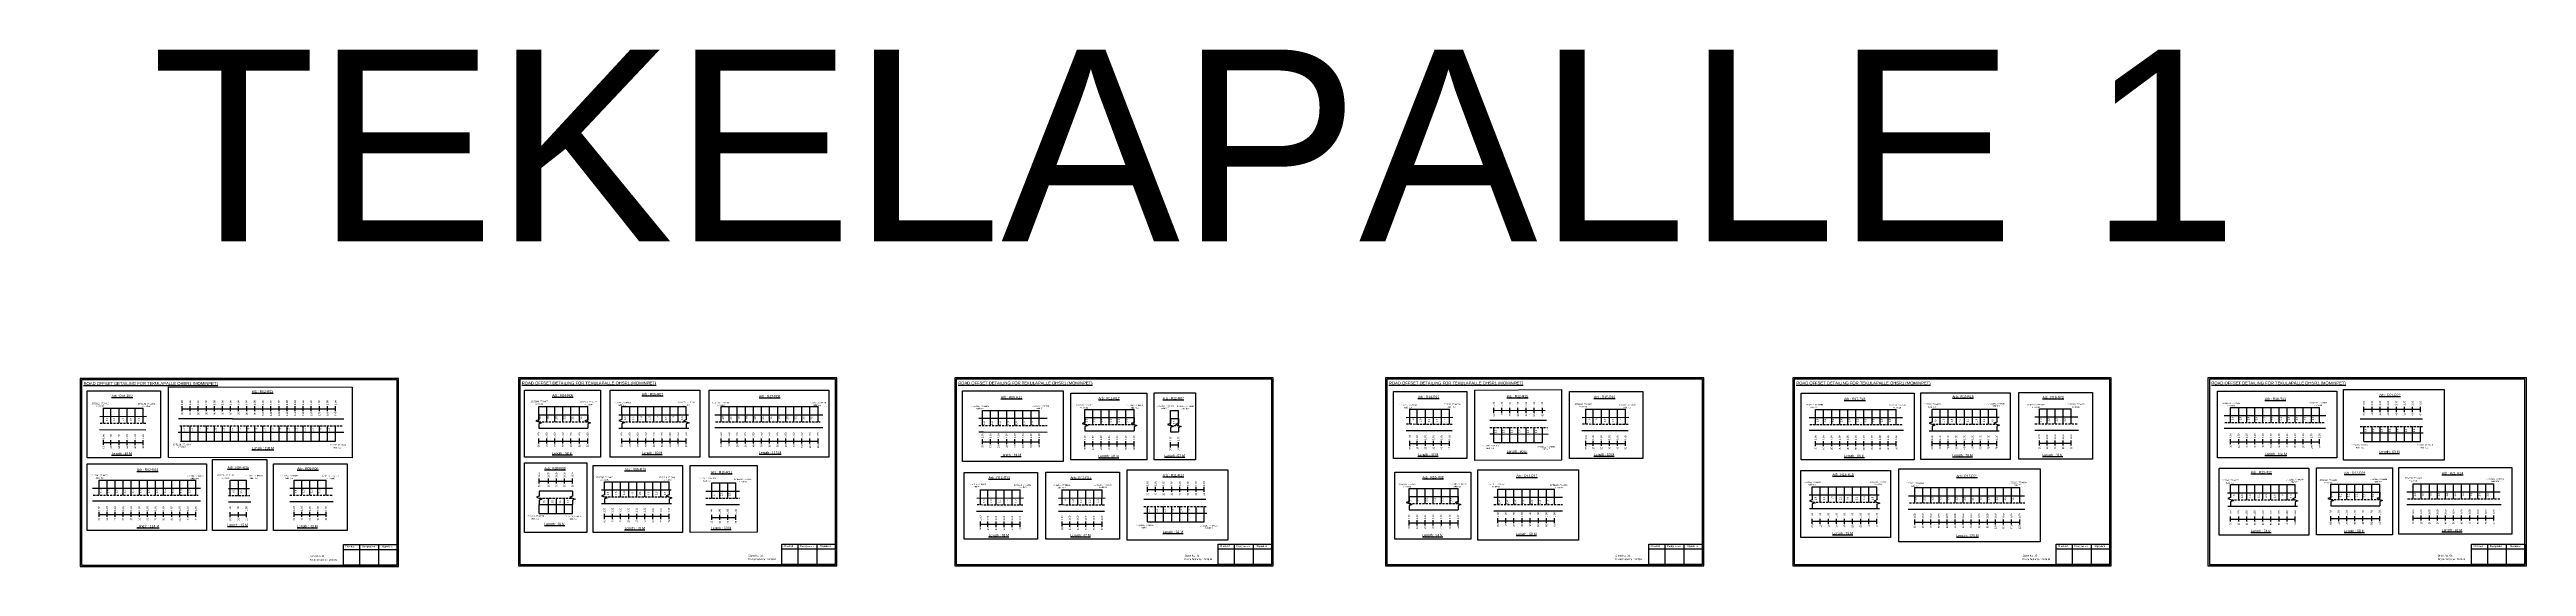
# Model space of a CAD drawing. Header units: inches. Extents: x 1745 to 7876, y -847 to 3138.
# Drawn here: x 3691 to 7863, y 1426 to 2297 of the extents above; entities that cross this region are included whole.
import ezdxf

# ---------------------------------------------------------------- set-up
doc = ezdxf.new("R2010")
doc.units = ezdxf.units.IN
doc.header["$MEASUREMENT"] = 0
doc.linetypes.add('DASHED2', pattern=[0.375, 0.25, -0.125])
for name, color, linetype in [('PDF_Geometry', 7, 'Continuous'), ('PDF_Text', 5, 'Continuous'), ('pipe', 5, 'Continuous')]:
    doc.layers.add(name, color=color, linetype=linetype)
doc.styles.add('PDF Arial', font='arial.ttf')
doc.styles.get("Standard").update_dxf_attribs({"font": 'arial.ttf'})

msp = doc.modelspace()

# ---------------------------------------------------------------- linework, layer by layer
for p, q in [((3775.8, 1679), (3854.2, 1679.4)), ((3782, 1667.8), (3782, 1693.4)), ((3794.5, 1667.8), (3794.5, 1693.1)), ((3808.1, 1667.7), (3808.1, 1693.1)), ((3821.7, 1667.8), (3821.7, 1693.1)), ((3835.3, 1667.5), (3835.3, 1693.1)), ((3848.7, 1667.6), (3848.9, 1693.1)), ((3999.3, 1675.2), (3908.4, 1675.1)), ((3999.3, 1675.2), (4080.9, 1675.2)), ((4080.9, 1675.2), (4186.5, 1675.3)), ((4515, 1670.2), (4515, 1695.7)), ((4515, 1682.1), (4597.6, 1682.1)), ((4528.6, 1670.2), (4528.6, 1695.7)), ((4542.2, 1670.2), (4542.2, 1695.7)), ((4555.8, 1670.2), (4555.8, 1695.7)), ((4569.4, 1670.2), (4569.4, 1695.7)), ((4584, 1670.2), (4584, 1695.7)), ((4597.6, 1670.2), (4597.6, 1695.7)), ((4649.8, 1682.1), (4767.4, 1682.1)), ((4654.8, 1682.1), (4654.8, 1695.7)), ((4668.4, 1670.2), (4668.4, 1695.7)), ((4682, 1670.2), (4682, 1695.7)), ((4695.6, 1670.2), (4695.6, 1695.7)), ((4709.2, 1670.2), (4709.2, 1695.7)), ((4722.8, 1670.2), (4722.8, 1695.7)), ((4736.4, 1670.2), (4736.4, 1695.7)), ((4750, 1670.2), (4750, 1695.7)), ((4763.6, 1682.1), (4763.6, 1695.7)), ((4811.5, 1682.1), (4993.4, 1682.1)), ((4822.4, 1670.2), (4822.4, 1695.7)), ((4836, 1670.2), (4836, 1695.7)), ((4849.6, 1670.2), (4849.6, 1695.7)), ((4863.2, 1670.2), (4863.2, 1695.7)), ((4876.8, 1670.2), (4876.8, 1695.7)), ((4890.4, 1670.2), (4890.4, 1695.7)), ((4904, 1670.2), (4904, 1695.7)), ((4917.6, 1670.2), (4917.6, 1695.7)), ((4931.2, 1670.2), (4931.2, 1695.7)), ((4944.8, 1670.2), (4944.8, 1695.7)), ((4958.4, 1670.2), (4958.4, 1695.7)), ((4972, 1670.2), (4972, 1695.7)), ((4985.6, 1670.2), (4985.6, 1695.7)), ((5371.6, 1675.7), (5256.2, 1675.7)), ((5262.6, 1663.9), (5262.6, 1689.4)), ((5276.2, 1663.9), (5276.2, 1689.4)), ((5289.8, 1663.9), (5289.8, 1689.4)), ((5303.4, 1663.9), (5303.4, 1689.4)), ((5317.2, 1663.9), (5317.2, 1689.4)), ((5330.8, 1663.9), (5330.8, 1689.4)), ((5344.4, 1663.9), (5344.4, 1689.4)), ((5358, 1663.9), (5358, 1689.4)), ((5435.1, 1665.5), (5435.1, 1691)), ((5435.1, 1677.4), (5517.8, 1677.4)), ((5448.7, 1665.5), (5448.7, 1691)), ((5462.3, 1665.5), (5462.3, 1691)), ((5475.9, 1665.5), (5475.9, 1691)), ((5489.5, 1665.5), (5489.5, 1691)), ((5504.2, 1665.5), (5504.2, 1691)), ((5517.8, 1665.5), (5517.8, 1691)), ((5579.1, 1663.8), (5579.1, 1689.3)), ((5579.1, 1675.7), (5592.7, 1675.7)), ((5592.7, 1663.8), (5592.7, 1689.3)), ((5976.3, 1677.6), (6054.7, 1677.9)), ((5982.5, 1666.4), (5982.5, 1691.9)), ((5995, 1666.3), (5995, 1691.6)), ((6008.6, 1666.3), (6008.6, 1691.6)), ((6022.2, 1666.3), (6022.2, 1691.6)), ((6035.8, 1666.1), (6035.8, 1691.6)), ((6049.2, 1666.1), (6049.4, 1691.6)), ((6212.4, 1672.6), (6117.4, 1672.6)), ((6272.8, 1677.6), (6351.2, 1678)), ((6279, 1666.4), (6279, 1691.9)), ((6291.5, 1666.3), (6291.5, 1691.6)), ((6305.1, 1666.3), (6305.1, 1691.6)), ((6318.7, 1666.3), (6318.7, 1691.6)), ((6332.3, 1666.1), (6332.3, 1691.6)), ((6345.7, 1666.1), (6345.9, 1691.6)), ((6654.9, 1677.5), (6812.1, 1677.5)), ((6665.8, 1665.6), (6665.8, 1691.1)), ((6679.4, 1665.6), (6679.4, 1691.1)), ((6693, 1665.6), (6693, 1691.1)), ((6706.6, 1665.6), (6706.6, 1691.1)), ((6720.2, 1665.6), (6720.2, 1691.1)), ((6733.8, 1665.6), (6733.8, 1691.1)), ((6747.4, 1665.6), (6747.4, 1691.1)), ((6761, 1665.6), (6761, 1691.1)), ((6774.6, 1665.6), (6774.6, 1691.1)), ((6788.2, 1665.6), (6788.2, 1691.1)), ((6801.8, 1665.6), (6801.8, 1691.1)), ((6857.2, 1677.9), (6974.9, 1678)), ((6862.2, 1677.9), (6862.2, 1691.6)), ((6875.8, 1666), (6875.8, 1691.6)), ((6889.4, 1666), (6889.4, 1691.6)), ((6903, 1666), (6903, 1691.6)), ((6916.6, 1666), (6916.6, 1691.6)), ((6930.2, 1666), (6930.2, 1691.6)), ((6943.8, 1666), (6943.8, 1691.6)), ((6957.4, 1666), (6957.4, 1691.6)), ((6971, 1677.9), (6971, 1691.6)), ((7035.5, 1678.6), (7107.6, 1678.6)), ((7042.9, 1666.7), (7042.9, 1692.2)), ((7055.9, 1666.7), (7055.9, 1692.2)), ((7069.5, 1666.7), (7069.5, 1692.2)), ((7083.1, 1666.7), (7083.1, 1692.2)), ((7096.7, 1666.7), (7096.7, 1692.2)), ((7354.2, 1680.8), (7525.6, 1680.8)), ((7365.1, 1668.9), (7365.1, 1694.4)), ((7378.7, 1668.9), (7378.7, 1694.4)), ((7392.3, 1668.9), (7392.3, 1694.4)), ((7405.9, 1668.9), (7405.9, 1694.4)), ((7419.5, 1668.9), (7419.5, 1694.4)), ((7433.1, 1668.9), (7433.1, 1694.4)), ((7446.7, 1668.9), (7446.7, 1694.4)), ((7460.3, 1668.9), (7460.3, 1694.4)), ((7473.9, 1668.9), (7473.9, 1694.4)), ((7487.5, 1668.9), (7487.5, 1694.4)), ((7501.1, 1668.9), (7501.1, 1694.4)), ((7514.7, 1668.9), (7514.7, 1694.4)), ((7688, 1674.3), (7583.2, 1674.3)), ((3775.4, 1657.2), (3853.1, 1656.8)), ((3907.5, 1652.5), (3957.8, 1652.5)), ((3913.1, 1637.7), (3913.1, 1663.3)), ((3928, 1637.7), (3928, 1663.3)), ((3941.6, 1637.7), (3941.6, 1663.3)), ((3954.3, 1652.5), (4012, 1652.5)), ((3955.2, 1637.7), (3955.2, 1663.3)), ((3968.8, 1637.7), (3968.8, 1663.3)), ((3982.4, 1637.7), (3982.4, 1663.3)), ((3996, 1637.7), (3996, 1663.3)), ((4009.6, 1637.7), (4009.6, 1663.3)), ((4012, 1652.5), (4080.9, 1652.5)), ((4023.2, 1637.7), (4023.2, 1663.3)), ((4036.8, 1637.7), (4036.8, 1663.3)), ((4050.4, 1637.7), (4050.4, 1663.3)), ((4064, 1637.7), (4064, 1663.3)), ((4077.6, 1637.7), (4077.6, 1663.3)), ((4080.9, 1652.5), (4154, 1652.6)), ((4091.2, 1637.7), (4091.2, 1663.3)), ((4104.8, 1637.7), (4104.8, 1663.3)), ((4118.4, 1637.7), (4118.4, 1663.3)), ((4132, 1637.7), (4132, 1663.3)), ((4145.6, 1637.7), (4145.6, 1663.3)), ((4154, 1652.6), (4186.8, 1652.6)), ((4159.2, 1637.7), (4159.2, 1663.3)), ((4172.8, 1637.7), (4172.8, 1663.3)), ((4515, 1659.4), (4597.6, 1659.4)), ((4649.9, 1659.4), (4767.7, 1659.4)), ((4993.4, 1659.9), (4811.5, 1659.9)), ((5256.2, 1653.1), (5264.2, 1653.1)), ((5264.2, 1653.1), (5371.6, 1652.8)), ((5435.1, 1654.7), (5517.8, 1654.7)), ((5579.1, 1653), (5592.7, 1653)), ((5976, 1655.7), (6053.7, 1655.3)), ((6117.4, 1649.9), (6125.5, 1649.9)), ((6123.8, 1635.2), (6123.8, 1660.7)), ((6125.5, 1649.9), (6215.3, 1649.4)), ((6137.4, 1635.2), (6137.4, 1660.7)), ((6151, 1635.2), (6151, 1660.7)), ((6164.6, 1635.2), (6164.6, 1660.7)), ((6178.5, 1635.2), (6178.5, 1660.7)), ((6192.1, 1635.2), (6192.1, 1660.7)), ((6205.7, 1635.2), (6205.7, 1660.7)), ((6272.4, 1655.7), (6350.2, 1655.3)), ((6813.9, 1655.3), (6654.9, 1655.3)), ((6857.4, 1655.2), (6975.2, 1655.2)), ((7035.5, 1655.9), (7108.6, 1655.9)), ((7524.9, 1658.6), (7354.2, 1658.6)), ((7583.2, 1651.6), (7591.3, 1651.6)), ((7589.6, 1636.8), (7589.6, 1662.4)), ((7591.3, 1651.6), (7689.6, 1651.3)), ((7603.2, 1636.8), (7603.2, 1662.4)), ((7616.8, 1636.8), (7616.8, 1662.4)), ((7630.4, 1636.8), (7630.4, 1662.4)), ((7644.3, 1636.8), (7644.3, 1662.4)), ((7657.9, 1636.8), (7657.9, 1662.4)), ((7671.5, 1636.8), (7671.5, 1662.4)), ((7685.1, 1636.8), (7685.1, 1662.4)), ((3763.5, 1558.4), (3945.4, 1558.4)), ((3774.4, 1546.5), (3774.4, 1572.1)), ((3788, 1546.5), (3788, 1572.1)), ((3801.6, 1546.5), (3801.6, 1572.1)), ((3815.2, 1546.5), (3815.2, 1572.1)), ((3828.8, 1546.5), (3828.8, 1572.1)), ((3842.4, 1546.5), (3842.4, 1572.1)), ((3856, 1546.5), (3856, 1572.1)), ((3869.6, 1546.5), (3869.6, 1572.1)), ((3883.2, 1546.5), (3883.2, 1572.1)), ((3896.8, 1546.5), (3896.8, 1572.1)), ((3910.4, 1546.5), (3910.4, 1572.1)), ((3924, 1546.5), (3924, 1572.1)), ((3937.6, 1546.5), (3937.6, 1572.1)), ((3992.5, 1558), (4027.9, 1558)), ((3995.5, 1546.1), (3995.5, 1571.6)), ((4009.1, 1546.1), (4009.1, 1571.6)), ((4022.7, 1546.1), (4022.7, 1571.6)), ((4095.6, 1558.4), (4167.6, 1558.4)), ((4103, 1546.5), (4103, 1572.1)), ((4116, 1546.5), (4116, 1572.1)), ((4129.6, 1546.5), (4129.6, 1572.1)), ((4143.2, 1546.5), (4143.2, 1572.1)), ((4156.8, 1546.5), (4156.8, 1572.1)), ((4572.2, 1553.3), (4516, 1553.3)), ((4620.8, 1555.4), (4738.4, 1555.4)), ((4625.8, 1555.4), (4625.8, 1569)), ((4639.4, 1543.5), (4639.4, 1569)), ((4653, 1543.5), (4653, 1569)), ((4666.6, 1543.5), (4666.6, 1569)), ((4680.2, 1543.5), (4680.2, 1569)), ((4693.8, 1543.5), (4693.8, 1569)), ((4707.4, 1543.5), (4707.4, 1569)), ((4721, 1543.5), (4721, 1569)), ((4734.6, 1555.4), (4734.6, 1569)), ((4796.6, 1553.4), (4853, 1553.4)), ((4806.4, 1541.6), (4806.4, 1567.1)), ((4820, 1541.6), (4820, 1567.1)), ((4833.6, 1541.6), (4833.6, 1567.1)), ((4847.2, 1541.6), (4847.2, 1567.1)), ((5259.3, 1530.4), (5259.3, 1556)), ((5271.8, 1530.4), (5271.8, 1555.7)), ((5285.4, 1530.3), (5285.4, 1555.7)), ((5299, 1530.4), (5299, 1555.7)), ((5312.6, 1530.1), (5312.6, 1555.7)), ((5326, 1530.2), (5326.2, 1555.7)), ((5397, 1530.5), (5397, 1556)), ((5409.5, 1530.4), (5409.5, 1555.7)), ((5423.1, 1530.4), (5423.1, 1555.7)), ((5436.7, 1530.4), (5436.7, 1555.7)), ((5450.3, 1530.2), (5450.3, 1555.7)), ((5463.7, 1530.2), (5463.9, 1555.7)), ((5981.1, 1532.4), (5981.1, 1557.9)), ((5981.1, 1544.3), (6063.7, 1544.3)), ((5994.7, 1532.4), (5994.7, 1557.9)), ((6008.3, 1532.4), (6008.3, 1557.9)), ((6021.9, 1532.4), (6021.9, 1557.9)), ((6035.5, 1532.4), (6035.5, 1557.9)), ((6050.1, 1532.4), (6050.1, 1557.9)), ((6063.7, 1532.4), (6063.7, 1557.9)), ((6130.6, 1531), (6130.6, 1556.5)), ((6144.2, 1531), (6144.2, 1556.5)), ((6157.8, 1531), (6157.8, 1556.5)), ((6171.4, 1531), (6171.4, 1556.5)), ((6185.3, 1531), (6185.3, 1556.5)), ((6198.9, 1531), (6198.9, 1556.5)), ((6212.5, 1531), (6212.5, 1556.5)), ((6226.1, 1531), (6226.1, 1556.5)), ((6655.3, 1546.9), (6773, 1546.9)), ((6660.3, 1546.9), (6660.3, 1560.5)), ((6673.9, 1535), (6673.9, 1560.5)), ((6687.5, 1535), (6687.5, 1560.5)), ((6701.1, 1535), (6701.1, 1560.5)), ((6714.7, 1535), (6714.7, 1560.5)), ((6728.3, 1535), (6728.3, 1560.5)), ((6741.9, 1535), (6741.9, 1560.5)), ((6755.5, 1535), (6755.5, 1560.5)), ((6769.1, 1546.9), (6769.1, 1560.5)), ((6822.3, 1545.6), (7018.1, 1545.6)), ((6833, 1533.7), (6833, 1559.2)), ((6846.6, 1533.7), (6846.6, 1559.2)), ((6860.2, 1533.7), (6860.2, 1559.2)), ((6873.8, 1533.7), (6873.8, 1559.2)), ((6887.4, 1533.7), (6887.4, 1559.2)), ((6901, 1533.7), (6901, 1559.2)), ((6914.6, 1533.7), (6914.6, 1559.2)), ((6928.2, 1533.7), (6928.2, 1559.2)), ((6941.8, 1533.7), (6941.8, 1559.2)), ((6955.3, 1533.9), (6955.3, 1559.4)), ((6968.9, 1533.9), (6968.9, 1559.4)), ((6982.5, 1533.9), (6982.5, 1559.4)), ((6996.1, 1533.9), (6996.1, 1559.4)), ((7009.8, 1533.7), (7009.8, 1559.2)), ((7360, 1550.6), (7477.6, 1550.7)), ((7365, 1550.7), (7365, 1564.3)), ((7378.6, 1538.8), (7378.6, 1564.3)), ((7392.2, 1538.8), (7392.2, 1564.3)), ((7405.8, 1538.8), (7405.8, 1564.3)), ((7419.4, 1538.8), (7419.4, 1564.3)), ((7433, 1538.8), (7433, 1564.3)), ((7446.6, 1538.8), (7446.6, 1564.3)), ((7460.2, 1538.8), (7460.2, 1564.3)), ((7473.8, 1550.6), (7473.8, 1564.3)), ((7533.6, 1539.5), (7533.6, 1565)), ((7533.6, 1551.4), (7616.3, 1551.4)), ((7547.2, 1539.5), (7547.2, 1565)), ((7560.8, 1539.5), (7560.8, 1565)), ((7574.4, 1539.5), (7574.4, 1565)), ((7588, 1539.5), (7588, 1565)), ((7602.7, 1539.5), (7602.7, 1565)), ((7616.3, 1539.5), (7616.3, 1565)), ((7661.8, 1552.3), (7818.9, 1552.3)), ((7672.6, 1540.4), (7672.6, 1565.9)), ((7686.2, 1540.4), (7686.2, 1565.9)), ((7699.8, 1540.4), (7699.8, 1565.9)), ((7713.4, 1540.4), (7713.4, 1565.9)), ((7727, 1540.4), (7727, 1565.9)), ((7740.6, 1540.4), (7740.6, 1565.9)), ((7754.2, 1540.4), (7754.2, 1565.9)), ((7767.8, 1540.4), (7767.8, 1565.9)), ((7781.4, 1540.4), (7781.4, 1565.9)), ((7795, 1540.4), (7795, 1565.9)), ((7808.6, 1540.4), (7808.6, 1565.9)), ((3945.4, 1536.2), (3763.5, 1536.2)), ((3992.5, 1535.3), (4030.3, 1535.3)), ((4095.6, 1535.7), (4168.6, 1535.7)), ((4516, 1530.6), (4572.2, 1530.6)), ((4516, 1515.9), (4516, 1530.6)), ((4531.4, 1515.9), (4531.4, 1541.4)), ((4545, 1515.9), (4545, 1541.4)), ((4558.6, 1515.9), (4558.6, 1541.4)), ((4572.2, 1515.9), (4572.2, 1530.6)), ((4620.9, 1532.7), (4738.7, 1532.7)), ((4796.6, 1530.8), (4853.3, 1530.6)), ((5252.7, 1519.8), (5330.5, 1519.4)), ((5253.1, 1541.6), (5331.5, 1542)), ((5390.5, 1519.8), (5468.2, 1519.4)), ((5390.8, 1541.7), (5469.2, 1542)), ((5638.8, 1539.2), (5534.1, 1539.2)), ((5534.1, 1516.5), (5542.1, 1516.5)), ((5540.5, 1501.8), (5540.5, 1527.3)), ((5542.1, 1516.5), (5640.4, 1516.3)), ((5554.1, 1501.8), (5554.1, 1527.3)), ((5567.7, 1501.8), (5567.7, 1527.3)), ((5581.3, 1501.8), (5581.3, 1527.3)), ((5595.1, 1501.8), (5595.1, 1527.3)), ((5608.7, 1501.8), (5608.7, 1527.3)), ((5622.3, 1501.8), (5622.3, 1527.3)), ((5635.9, 1501.8), (5635.9, 1527.3)), ((5981.1, 1521.6), (6063.7, 1521.6)), ((6239.7, 1542.9), (6124.2, 1542.9)), ((6124.2, 1520.2), (6132.3, 1520.2)), ((6132.3, 1520.2), (6239.7, 1519.9)), ((6655.5, 1524.2), (6773.3, 1524.2)), ((6821.7, 1522.9), (7018.6, 1522.9)), ((7360.1, 1528), (7477.9, 1528)), ((7533.6, 1528.7), (7616.3, 1528.7)), ((7820.7, 1530.1), (7661.8, 1530.1))]:
    msp.add_line(p, q)
at = {"color": 5}
for p, q in [((3782, 1693.1), (3848.9, 1693.1)), ((4515, 1695.7), (4597.6, 1695.7)), ((4654.8, 1695.7), (4763.6, 1695.7)), ((4822.4, 1695.7), (4985.6, 1695.7)), ((5262.6, 1689.4), (5358, 1689.4)), ((5435.1, 1691), (5517.8, 1691)), ((5579.1, 1689.3), (5592.7, 1689.3)), ((5982.5, 1691.6), (6049.4, 1691.6)), ((6279, 1691.6), (6345.9, 1691.6)), ((6665.8, 1691.1), (6801.8, 1691.1)), ((6862.2, 1691.6), (6971, 1691.6)), ((7042.9, 1692.2), (7096.7, 1692.2)), ((7365.1, 1694.4), (7514.7, 1694.4)), ((3911.9, 1637.7), (4172.8, 1637.7)), ((6123.8, 1635.2), (6205.7, 1635.2)), ((7589.6, 1636.8), (7685.1, 1636.8)), ((3774.4, 1572.1), (3937.6, 1572.1)), ((3995.5, 1571.6), (4022.7, 1571.6)), ((4103, 1572.1), (4156.8, 1572.1)), ((4625.8, 1569), (4734.6, 1569)), ((4806.4, 1567.1), (4847.2, 1567.1)), ((5259.3, 1555.7), (5326.2, 1555.7)), ((5397, 1555.7), (5463.9, 1555.7)), ((5981.1, 1557.9), (6063.7, 1557.9)), ((6130.6, 1556.5), (6226.1, 1556.5)), ((6660.3, 1560.5), (6769.1, 1560.5)), ((6833, 1559.2), (7009.8, 1559.2)), ((7365, 1564.3), (7473.8, 1564.3)), ((7533.6, 1565), (7616.3, 1565)), ((7672.6, 1565.9), (7808.6, 1565.9)), ((4516, 1515.9), (4572.2, 1515.9)), ((5540.5, 1501.8), (5635.9, 1501.8))]:
    msp.add_line(p, q, dxfattribs=at)
at = {"color": 217, "true_color": 0x93278f}
for p, q in [((3914.4, 1687.9), (3914.4, 1696.4)), ((3914.4, 1692.2), (4172.8, 1692.2)), ((3928, 1687.9), (3928, 1696.4)), ((3941.6, 1687.9), (3941.6, 1696.4)), ((3955.2, 1687.9), (3955.2, 1696.4)), ((3968.8, 1687.9), (3968.8, 1696.4)), ((3982.4, 1687.9), (3982.4, 1696.4)), ((3996, 1687.9), (3996, 1696.4)), ((4009.6, 1687.9), (4009.6, 1696.4)), ((4023.2, 1687.9), (4023.2, 1696.4)), ((4036.8, 1687.9), (4036.8, 1696.4)), ((4050.4, 1687.9), (4050.4, 1696.4)), ((4064, 1687.9), (4064, 1696.4)), ((4077.6, 1687.9), (4077.6, 1696.4)), ((4091.2, 1687.9), (4091.2, 1696.4)), ((4104.8, 1687.9), (4104.8, 1696.4)), ((4118.4, 1687.9), (4118.4, 1696.4)), ((4132, 1687.9), (4132, 1696.4)), ((4145.6, 1687.9), (4145.6, 1696.4)), ((4159.2, 1687.9), (4159.2, 1696.4)), ((4172.8, 1687.9), (4172.8, 1696.4)), ((6123.8, 1685.3), (6123.8, 1693.9)), ((6123.8, 1689.6), (6210.2, 1689.4)), ((6137.4, 1685.3), (6137.4, 1693.9)), ((6151, 1685.3), (6151, 1693.9)), ((6164.6, 1685.3), (6164.6, 1693.9)), ((6178.5, 1685.3), (6178.5, 1693.9)), ((6192.1, 1685.3), (6192.1, 1693.9)), ((6205.7, 1685.3), (6205.7, 1693.9)), ((7589.6, 1687), (7589.6, 1695.5)), ((7589.6, 1691.3), (7685.1, 1691.3)), ((7603.2, 1687), (7603.2, 1695.5)), ((7616.8, 1687), (7616.8, 1695.5)), ((7630.4, 1687), (7630.4, 1695.5)), ((7644.3, 1687), (7644.3, 1695.5)), ((7657.9, 1687), (7657.9, 1695.5)), ((7671.5, 1687), (7671.5, 1695.5)), ((7685.1, 1687), (7685.1, 1695.5)), ((3782, 1631.2), (3782, 1639.8)), ((3782, 1635.1), (3848.9, 1635.1)), ((3794.5, 1630.8), (3794.5, 1639.4)), ((3808.1, 1630.8), (3808.1, 1639.4)), ((3821.7, 1630.8), (3821.7, 1639.4)), ((3835.3, 1630.8), (3835.3, 1639.4)), ((3848.9, 1630.8), (3848.9, 1639.4)), ((4515, 1633.5), (4515, 1642)), ((4515, 1637.8), (4597.6, 1637.8)), ((4528.6, 1633.5), (4528.6, 1642)), ((4542.2, 1633.5), (4542.2, 1642)), ((4555.8, 1633.5), (4555.8, 1642)), ((4569.4, 1633.5), (4569.4, 1642)), ((4584, 1633.5), (4584, 1642)), ((4597.6, 1633.5), (4597.6, 1642)), ((4654.8, 1633.5), (4654.8, 1642)), ((4654.8, 1637.8), (4763.6, 1637.8)), ((4668.4, 1633.5), (4668.4, 1642)), ((4682, 1633.5), (4682, 1642)), ((4695.6, 1633.5), (4695.6, 1642)), ((4709.2, 1633.5), (4709.2, 1642)), ((4722.8, 1633.5), (4722.8, 1642)), ((4736.4, 1633.5), (4736.4, 1642)), ((4750, 1633.5), (4750, 1642)), ((4763.6, 1633.5), (4763.6, 1642)), ((4822.4, 1633.5), (4822.4, 1642)), ((4822.4, 1637.8), (4985.6, 1637.8)), ((4836, 1633.5), (4836, 1642)), ((4849.6, 1633.5), (4849.6, 1642)), ((4863.2, 1633.5), (4863.2, 1642)), ((4876.8, 1633.5), (4876.8, 1642)), ((4890.4, 1633.5), (4890.4, 1642)), ((4904, 1633.5), (4904, 1642)), ((4917.6, 1633.5), (4917.6, 1642)), ((4931.2, 1633.5), (4931.2, 1642)), ((4944.8, 1633.5), (4944.8, 1642)), ((4958.4, 1633.5), (4958.4, 1642)), ((4972, 1633.5), (4972, 1642)), ((4985.6, 1633.5), (4985.6, 1642)), ((5262.6, 1632.2), (5262.6, 1640.7)), ((5262.6, 1636.4), (5358, 1636.5)), ((5276.2, 1632.2), (5276.2, 1640.7)), ((5289.8, 1632.2), (5289.8, 1640.7)), ((5303.4, 1632.2), (5303.4, 1640.7)), ((5317.2, 1632.2), (5317.2, 1640.7)), ((5330.8, 1632.2), (5330.8, 1640.7)), ((5344.4, 1632.2), (5344.4, 1640.7)), ((5358, 1632.2), (5358, 1640.7)), ((5435.1, 1628.8), (5435.1, 1637.4)), ((5435.1, 1633.1), (5517.8, 1633.1)), ((5448.7, 1628.8), (5448.7, 1637.4)), ((5462.3, 1628.8), (5462.3, 1637.4)), ((5475.9, 1628.8), (5475.9, 1637.4)), ((5489.5, 1628.8), (5489.5, 1637.4)), ((5504.2, 1628.8), (5504.2, 1637.4)), ((5517.8, 1628.8), (5517.8, 1637.4)), ((5579.1, 1627.1), (5579.1, 1635.6)), ((5579.1, 1631.4), (5592.7, 1631.4)), ((5592.7, 1627.1), (5592.7, 1635.6)), ((5982.5, 1629.7), (5982.5, 1638.3)), ((5982.5, 1633.6), (6049.4, 1633.6)), ((5995, 1629.4), (5995, 1637.9)), ((6008.6, 1629.4), (6008.6, 1637.9)), ((6022.2, 1629.4), (6022.2, 1637.9)), ((6035.8, 1629.4), (6035.8, 1637.9)), ((6049.4, 1629.4), (6049.4, 1637.9)), ((6279, 1629.8), (6279, 1638.3)), ((6279, 1633.7), (6345.9, 1633.7)), ((6291.5, 1629.4), (6291.5, 1637.9)), ((6305.1, 1629.4), (6305.1, 1637.9)), ((6318.7, 1629.4), (6318.7, 1637.9)), ((6332.3, 1629.4), (6332.3, 1637.9)), ((6345.9, 1629.4), (6345.9, 1637.9)), ((6665.8, 1628.9), (6665.8, 1637.4)), ((6665.8, 1633.1), (6801.8, 1633.2)), ((6679.4, 1628.9), (6679.4, 1637.4)), ((6693, 1628.9), (6693, 1637.4)), ((6706.6, 1628.9), (6706.6, 1637.4)), ((6720.2, 1628.9), (6720.2, 1637.4)), ((6733.8, 1628.9), (6733.8, 1637.4)), ((6747.4, 1628.9), (6747.4, 1637.4)), ((6761, 1628.9), (6761, 1637.4)), ((6774.6, 1628.9), (6774.6, 1637.4)), ((6788.2, 1628.9), (6788.2, 1637.4)), ((6801.8, 1628.9), (6801.8, 1637.4)), ((6862.2, 1629.3), (6862.2, 1637.9)), ((6862.2, 1633.6), (6971, 1633.6)), ((6875.8, 1629.3), (6875.8, 1637.9)), ((6889.4, 1629.3), (6889.4, 1637.9)), ((6903, 1629.3), (6903, 1637.9)), ((6916.6, 1629.3), (6916.6, 1637.9)), ((6930.2, 1629.3), (6930.2, 1637.9)), ((6943.8, 1629.3), (6943.8, 1637.9)), ((6957.4, 1629.3), (6957.4, 1637.9)), ((6971, 1629.3), (6971, 1637.9)), ((7042.9, 1630), (7042.9, 1638.6)), ((7042.9, 1634.3), (7096.7, 1634.3)), ((7055.9, 1630), (7055.9, 1638.6)), ((7069.5, 1630), (7069.5, 1638.6)), ((7083.1, 1630), (7083.1, 1638.6)), ((7096.7, 1630), (7096.7, 1638.6)), ((7365.1, 1632.2), (7365.1, 1640.8)), ((7365.1, 1636.5), (7514.7, 1636.5)), ((7378.7, 1632.2), (7378.7, 1640.8)), ((7392.3, 1632.2), (7392.3, 1640.8)), ((7405.9, 1632.2), (7405.9, 1640.8)), ((7419.5, 1632.2), (7419.5, 1640.8)), ((7433.1, 1632.2), (7433.1, 1640.8)), ((7446.7, 1632.2), (7446.7, 1640.8)), ((7460.3, 1632.2), (7460.3, 1640.8)), ((7473.9, 1632.2), (7473.9, 1640.8)), ((7487.5, 1632.2), (7487.5, 1640.8)), ((7501.1, 1632.2), (7501.1, 1640.8)), ((7514.7, 1632.2), (7514.7, 1640.8)), ((4516, 1566), (4516, 1574.6)), ((4516, 1570.3), (4572.2, 1570.3)), ((4531.4, 1566), (4531.4, 1574.6)), ((4545, 1566), (4545, 1574.6)), ((4558.6, 1566), (4558.6, 1574.6)), ((4572.2, 1566), (4572.2, 1574.6)), ((5540.5, 1552), (5540.5, 1560.5)), ((5540.5, 1556.2), (5635.9, 1556.3)), ((5554.1, 1552), (5554.1, 1560.5)), ((5567.7, 1552), (5567.7, 1560.5)), ((5581.3, 1552), (5581.3, 1560.5)), ((5595.1, 1552), (5595.1, 1560.5)), ((5608.7, 1552), (5608.7, 1560.5)), ((5622.3, 1552), (5622.3, 1560.5)), ((5635.9, 1552), (5635.9, 1560.5)), ((3774.4, 1509.8), (3774.4, 1518.4)), ((3774.4, 1514.1), (3937.6, 1514.1)), ((3788, 1509.8), (3788, 1518.4)), ((3801.6, 1509.8), (3801.6, 1518.4)), ((3815.2, 1509.8), (3815.2, 1518.4)), ((3828.8, 1509.8), (3828.8, 1518.4)), ((3842.4, 1509.8), (3842.4, 1518.4)), ((3856, 1509.8), (3856, 1518.4)), ((3869.6, 1509.8), (3869.6, 1518.4)), ((3883.2, 1509.8), (3883.2, 1518.4)), ((3896.8, 1509.8), (3896.8, 1518.4)), ((3910.4, 1509.8), (3910.4, 1518.4)), ((3924, 1509.8), (3924, 1518.4)), ((3937.6, 1509.8), (3937.6, 1518.4)), ((3995.5, 1509.4), (3995.5, 1518)), ((3995.5, 1513.7), (4022.7, 1513.7)), ((4009.1, 1509.4), (4009.1, 1518)), ((4022.7, 1509.4), (4022.7, 1518)), ((4103, 1509.8), (4103, 1518.4)), ((4103, 1514.1), (4156.8, 1514.1)), ((4116, 1509.8), (4116, 1518.4)), ((4129.6, 1509.8), (4129.6, 1518.4)), ((4143.2, 1509.8), (4143.2, 1518.4)), ((4156.8, 1509.8), (4156.8, 1518.4)), ((4625.8, 1506.8), (4625.8, 1515.3)), ((4625.8, 1511.1), (4734.6, 1511.1)), ((4639.4, 1506.8), (4639.4, 1515.3)), ((4653, 1506.8), (4653, 1515.3)), ((4666.6, 1506.8), (4666.6, 1515.3)), ((4680.2, 1506.8), (4680.2, 1515.3)), ((4693.8, 1506.8), (4693.8, 1515.3)), ((4707.4, 1506.8), (4707.4, 1515.3)), ((4721, 1506.8), (4721, 1515.3)), ((4734.6, 1506.8), (4734.6, 1515.3)), ((4806.4, 1504.9), (4806.4, 1513.4)), ((4806.4, 1509.1), (4847.2, 1509.1)), ((4820, 1504.9), (4820, 1513.4)), ((4833.6, 1504.9), (4833.6, 1513.4)), ((4847.2, 1504.9), (4847.2, 1513.4)), ((5259.3, 1493.8), (5259.3, 1502.4)), ((5397, 1493.9), (5397, 1502.4)), ((5409.5, 1493.5), (5409.5, 1502)), ((5423.1, 1493.5), (5423.1, 1502)), ((5436.7, 1493.5), (5436.7, 1502)), ((5450.3, 1493.5), (5450.3, 1502)), ((5463.9, 1493.5), (5463.9, 1502)), ((5981.1, 1495.7), (5981.1, 1504.2)), ((5994.7, 1495.7), (5994.7, 1504.2)), ((6008.3, 1495.7), (6008.3, 1504.2)), ((6021.9, 1495.7), (6021.9, 1504.2)), ((6035.5, 1495.7), (6035.5, 1504.2)), ((6050.1, 1495.7), (6050.1, 1504.2)), ((6063.7, 1495.7), (6063.7, 1504.2)), ((6130.6, 1499.3), (6130.6, 1507.8)), ((6130.6, 1503.6), (6226.1, 1503.6)), ((6144.2, 1499.3), (6144.2, 1507.8)), ((6157.8, 1499.3), (6157.8, 1507.8)), ((6171.4, 1499.3), (6171.4, 1507.8)), ((6185.3, 1499.3), (6185.3, 1507.8)), ((6198.9, 1499.3), (6198.9, 1507.8)), ((6212.5, 1499.3), (6212.5, 1507.8)), ((6226.1, 1499.3), (6226.1, 1507.8)), ((6660.3, 1498.3), (6660.3, 1506.9)), ((6660.3, 1502.6), (6769.1, 1502.6)), ((6673.9, 1498.3), (6673.9, 1506.9)), ((6687.5, 1498.3), (6687.5, 1506.9)), ((6701.1, 1498.3), (6701.1, 1506.9)), ((6714.7, 1498.3), (6714.7, 1506.9)), ((6728.3, 1498.3), (6728.3, 1506.9)), ((6741.9, 1498.3), (6741.9, 1506.9)), ((6755.5, 1498.3), (6755.5, 1506.9)), ((6769.1, 1498.3), (6769.1, 1506.9)), ((6833, 1497), (6833, 1505.6)), ((6846.6, 1497), (6846.6, 1505.6)), ((6860.2, 1497), (6860.2, 1505.6)), ((6873.8, 1497), (6873.8, 1505.6)), ((6887.4, 1497), (6887.4, 1505.6)), ((6901, 1497), (6901, 1505.6)), ((6914.6, 1497), (6914.6, 1505.6)), ((6928.2, 1497), (6928.2, 1505.6)), ((6941.8, 1497), (6941.8, 1505.6)), ((6955.4, 1497), (6955.4, 1505.6)), ((6969, 1497), (6969, 1505.6)), ((6982.6, 1497), (6982.6, 1505.6)), ((6996.2, 1497), (6996.2, 1505.6)), ((7009.8, 1497), (7009.8, 1505.6)), ((7365, 1502.1), (7365, 1510.6)), ((7365, 1506.3), (7473.8, 1506.3)), ((7378.6, 1502.1), (7378.6, 1510.6)), ((7392.2, 1502.1), (7392.2, 1510.6)), ((7405.8, 1502.1), (7405.8, 1510.6)), ((7419.4, 1502.1), (7419.4, 1510.6)), ((7433, 1502.1), (7433, 1510.6)), ((7446.6, 1502.1), (7446.6, 1510.6)), ((7460.2, 1502.1), (7460.2, 1510.6)), ((7473.8, 1502.1), (7473.8, 1510.6)), ((7533.6, 1502.8), (7533.6, 1511.3)), ((7533.6, 1507.1), (7616.3, 1507.1)), ((7547.2, 1502.8), (7547.2, 1511.3)), ((7560.8, 1502.8), (7560.8, 1511.3)), ((7574.4, 1502.8), (7574.4, 1511.3)), ((7588, 1502.8), (7588, 1511.3)), ((7602.7, 1502.8), (7602.7, 1511.4)), ((7616.3, 1502.8), (7616.3, 1511.4)), ((7672.6, 1503.7), (7672.6, 1512.3)), ((7672.6, 1508), (7808.6, 1508)), ((7686.2, 1503.7), (7686.2, 1512.3)), ((7699.8, 1503.7), (7699.8, 1512.3)), ((7713.4, 1503.7), (7713.4, 1512.3)), ((7727, 1503.7), (7727, 1512.3)), ((7740.6, 1503.7), (7740.6, 1512.3)), ((7754.2, 1503.7), (7754.2, 1512.3)), ((7767.8, 1503.7), (7767.8, 1512.3)), ((7781.4, 1503.7), (7781.4, 1512.3)), ((7795, 1503.7), (7795, 1512.3)), ((7808.6, 1503.7), (7808.6, 1512.3)), ((5259.3, 1497.7), (5326.2, 1497.7)), ((5271.8, 1493.4), (5271.8, 1502)), ((5285.4, 1493.4), (5285.4, 1502)), ((5299, 1493.4), (5299, 1502)), ((5312.6, 1493.4), (5312.6, 1502)), ((5326.2, 1493.4), (5326.2, 1502)), ((5397, 1497.7), (5463.9, 1497.8)), ((5981.1, 1499.9), (6063.7, 1500)), ((6833, 1501.3), (7009.8, 1501.3))]:
    msp.add_line(p, q, dxfattribs=at)
at = {"linetype": 'DASHED2', "ltscale": 15}
for p, q in [((4515, 1670.2), (4597.6, 1670.2)), ((4655.5, 1670.2), (4763.6, 1670.2)), ((4812.8, 1670.2), (4989.2, 1670.2)), ((3776.1, 1668), (3854.4, 1667.6)), ((3910.7, 1663.3), (4183.9, 1663.3)), ((5256.2, 1663.9), (5371.6, 1663.9)), ((5435.1, 1665.5), (5517.8, 1665.5)), ((5579.1, 1663.8), (5592.7, 1663.8)), ((5976.7, 1666.5), (6054.9, 1666.1)), ((6117.4, 1660.7), (6214.1, 1660.7)), ((6273.1, 1666.5), (6351.4, 1666.1)), ((6656.2, 1665.6), (6812.1, 1665.6)), ((6863, 1666), (6971, 1666)), ((7035.5, 1666.7), (7108.1, 1666.7)), ((7355.5, 1668.9), (7523.1, 1668.9)), ((7583.2, 1662.4), (7688.6, 1662.4)), ((3764.8, 1546.5), (3941.2, 1546.5)), ((3992.5, 1546.1), (4028.4, 1546.1)), ((4095.6, 1546.5), (4168.1, 1546.5)), ((4516, 1541.4), (4572.2, 1541.4)), ((4626.5, 1543.5), (4734.6, 1543.5)), ((4796.7, 1541.6), (4853, 1541.6)), ((5253.5, 1530.6), (5331.7, 1530.2)), ((5391.2, 1530.6), (5469.4, 1530.2)), ((5534.1, 1527.3), (5639.5, 1527.3)), ((5981.1, 1532.4), (6063.7, 1532.4)), ((6124.2, 1531), (6239.7, 1531)), ((6661.1, 1535), (6769.1, 1535)), ((6824, 1533.7), (7018.3, 1533.7)), ((7365.7, 1538.8), (7473.8, 1538.8)), ((7533.6, 1539.5), (7616.3, 1539.5)), ((7663, 1540.4), (7818.9, 1540.4))]:
    msp.add_line(p, q, dxfattribs=at)
for points in [[(3754.3, 1722.4), (3878.1, 1722.4), (3878.1, 1609.7), (3754.3, 1609.7)], [(3891.5, 1728.9), (4201, 1728.6), (4201, 1609.7), (3891.5, 1610.1)], [(4491.1, 1723.2), (4619.2, 1723.2), (4619.2, 1610.5), (4491.1, 1610.5)], [(4635.5, 1723.2), (4786.4, 1723.2), (4786.4, 1610.5), (4635.5, 1610.5)], [(4802.3, 1723.2), (5003.6, 1723.2), (5003.6, 1610.5), (4802.3, 1610.5)], [(5228.7, 1722.2), (5398.3, 1722.2), (5398.3, 1603.4), (5228.7, 1603.4)], [(5411.3, 1718.5), (5539.4, 1718.5), (5539.4, 1605.8), (5411.3, 1605.8)], [(5552, 1718.8), (5621.4, 1718.8), (5621.4, 1606.1), (5552, 1606.1)], [(5954.8, 1721), (6078.6, 1721), (6078.6, 1608.3), (5954.8, 1608.3)], [(6091.8, 1723.6), (6237.8, 1724.3), (6237.8, 1605.4), (6091.8, 1604.8)], [(6251.3, 1721), (6375.1, 1721), (6375.1, 1608.3), (6251.3, 1608.3)], [(6641.4, 1718.6), (6832, 1718.6), (6832, 1605.9), (6641.4, 1605.9)], [(6843, 1719.1), (6993.9, 1719.1), (6993.9, 1606.4), (6843, 1606.4)], [(7008.4, 1719.7), (7132.2, 1719.7), (7132.2, 1607), (7008.4, 1607)], [(7343, 1721.9), (7544.2, 1721.9), (7544.2, 1609.2), (7343, 1609.2)], [(7555.4, 1724.3), (7725, 1724.3), (7725, 1605.5), (7555.4, 1605.5)], [(3754.3, 1599.6), (3955.5, 1599.6), (3955.5, 1486.9), (3754.3, 1486.9)], [(3965.3, 1606.5), (4057.3, 1606.5), (4057.3, 1486.9), (3965.3, 1486.9)], [(4068.5, 1599.6), (4192.3, 1599.6), (4192.3, 1486.9), (4068.5, 1486.9)], [(4491.1, 1600.8), (4596.3, 1600.8), (4596.3, 1483.8), (4491.1, 1483.8)], [(4606.5, 1596.5), (4757.4, 1596.5), (4757.4, 1483.8), (4606.5, 1483.8)], [(4770.3, 1596.5), (4883.3, 1596.8), (4883.3, 1484.1), (4770.3, 1483.8)], [(5506.2, 1589.3), (5675.8, 1589.3), (5675.8, 1470.5), (5506.2, 1470.5)], [(6096.7, 1589.4), (6266.3, 1589.4), (6266.3, 1470.5), (6096.7, 1470.5)], [(6641.1, 1588), (6792, 1588), (6792, 1475.3), (6641.1, 1475.3)], [(7345.7, 1591.8), (7496.6, 1591.8), (7496.6, 1479.1), (7345.7, 1479.1)], [(7509.7, 1592.5), (7637.8, 1592.5), (7637.8, 1479.8), (7509.7, 1479.8)], [(7648.2, 1593.4), (7838.8, 1593.4), (7838.8, 1480.8), (7648.2, 1480.8)], [(5231.6, 1585), (5355.4, 1585), (5355.4, 1472.3), (5231.6, 1472.3)], [(5369.3, 1585.1), (5493.1, 1585.1), (5493.1, 1472.4), (5369.3, 1472.4)], [(5957.2, 1585.4), (6085.3, 1585.4), (6085.3, 1472.7), (5957.2, 1472.7)]]:
    msp.add_lwpolyline(points, close=True)
at = {"linetype": 'Continuous'}
for points in [[(4515, 1682.1), (4515, 1673.6), (4510.2, 1671.9), (4519.7, 1668.5), (4515, 1666.7), (4515, 1659.4)], [(4597.6, 1682.1), (4597.6, 1673.6), (4592.9, 1671.9), (4602.4, 1668.5), (4597.6, 1666.7), (4597.6, 1659.4)], [(4654.8, 1682.3), (4654.8, 1673.9), (4650, 1672.2), (4659.5, 1668.7), (4654.8, 1667), (4654.8, 1659.7)], [(4763.6, 1682.1), (4763.6, 1673.6), (4758.8, 1671.9), (4768.3, 1668.5), (4763.6, 1666.7), (4763.6, 1659.4)], [(5435.1, 1677.4), (5435.1, 1669), (5430.4, 1667.2), (5439.9, 1663.8), (5435.1, 1662), (5435.1, 1654.7)], [(5517.8, 1677.4), (5517.8, 1669), (5513, 1667.2), (5522.5, 1663.8), (5517.8, 1662), (5517.8, 1654.7)], [(5579.1, 1675.7), (5579.1, 1667.2), (5574.3, 1665.5), (5583.8, 1662.1), (5579.1, 1660.3), (5579.1, 1653)], [(5592.7, 1675.7), (5592.7, 1667.2), (5587.9, 1665.5), (5597.4, 1662.1), (5592.7, 1660.3), (5592.7, 1653)], [(6862.2, 1678.2), (6862.2, 1669.8), (6857.5, 1668.1), (6867, 1664.6), (6862.2, 1662.9), (6862.2, 1655.5)], [(6971, 1677.9), (6971, 1669.5), (6966.3, 1667.8), (6975.8, 1664.3), (6971, 1662.6), (6971, 1655.2)], [(4516, 1553.3), (4516, 1544.7), (4511.5, 1543), (4520.5, 1539.8), (4516, 1538.1), (4516, 1530.6)], [(4572.2, 1553.3), (4572.2, 1544.7), (4567.7, 1543), (4576.7, 1539.8), (4572.2, 1538.1), (4572.2, 1530.6)], [(4572.2, 1553.3), (4572.2, 1544.7), (4567.7, 1543), (4576.7, 1539.8), (4572.2, 1538.1), (4572.2, 1530.6)], [(4625.7, 1555.7), (4625.7, 1547.2), (4621, 1545.5), (4630.5, 1542), (4625.7, 1540.3), (4625.7, 1533)], [(4734.6, 1555.4), (4734.6, 1546.9), (4729.8, 1545.2), (4739.3, 1541.8), (4734.6, 1540), (4734.6, 1532.7)], [(5981.1, 1544.3), (5981.1, 1535.8), (5976.3, 1534.1), (5985.8, 1530.6), (5981.1, 1528.9), (5981.1, 1521.6)], [(6063.7, 1544.3), (6063.7, 1535.8), (6059, 1534.1), (6068.5, 1530.6), (6063.7, 1528.9), (6063.7, 1521.6)], [(6660.3, 1547.2), (6660.3, 1538.7), (6655.6, 1537), (6665.1, 1533.6), (6660.3, 1531.8), (6660.3, 1524.5)], [(6769.1, 1546.9), (6769.1, 1538.5), (6764.4, 1536.7), (6773.9, 1533.3), (6769.1, 1531.5), (6769.1, 1524.2)], [(7365, 1550.9), (7365, 1542.5), (7360.2, 1540.8), (7369.7, 1537.3), (7365, 1535.6), (7365, 1528.2)], [(7473.8, 1550.6), (7473.8, 1542.2), (7469, 1540.5), (7478.5, 1537), (7473.8, 1535.3), (7473.8, 1528)], [(7533.6, 1551.4), (7533.6, 1542.9), (7528.9, 1541.2), (7538.3, 1537.8), (7533.6, 1536), (7533.6, 1528.7)], [(7616.3, 1551.4), (7616.3, 1542.9), (7611.5, 1541.2), (7621, 1537.8), (7616.3, 1536), (7616.3, 1528.7)]]:
    msp.add_lwpolyline(points, dxfattribs=at)
at = {"layer": 'PDF_Geometry'}
for points in [[(3742.6, 1743.2), (3742.6, 1426.5), (4279, 1426.5), (4279, 1743.2)], [(3744.9, 1740.9), (3744.9, 1428.9), (4276.6, 1428.9), (4276.6, 1740.9)], [(4480.9, 1744), (4480.9, 1427.3), (5017.3, 1427.3), (5017.3, 1744)], [(4483.2, 1741.7), (4483.2, 1429.7), (5014.9, 1429.7), (5014.9, 1741.7)], [(5215.9, 1744), (5215.9, 1427.3), (5752.3, 1427.3), (5752.3, 1744)], [(5218.2, 1741.7), (5218.2, 1429.7), (5749.9, 1429.7), (5749.9, 1741.7)], [(5941.3, 1744), (5941.3, 1427.3), (6477.8, 1427.3), (6477.8, 1744)], [(5943.7, 1741.7), (5943.7, 1429.7), (6475.4, 1429.7), (6475.4, 1741.7)], [(6627.5, 1744), (6627.5, 1427.3), (7164, 1427.3), (7164, 1744)], [(6629.9, 1741.7), (6629.9, 1429.7), (7161.6, 1429.7), (7161.6, 1741.7)], [(7326.9, 1744), (7326.9, 1427.3), (7863.4, 1427.3), (7863.4, 1744)], [(7329.2, 1741.7), (7329.2, 1429.7), (7860.9, 1429.7), (7860.9, 1741.7)]]:
    msp.add_lwpolyline(points, close=True, dxfattribs=at)
at = {"layer": 'PDF_Geometry', "color": 242, "true_color": 0xcc1f26}
for points in [[(4276.6, 1428.8), (4186.3, 1428.8), (4186.3, 1463.4), (4276.6, 1463.4)], [(5014.9, 1429.6), (4924.6, 1429.6), (4924.6, 1464.3), (5014.9, 1464.3)], [(5749.9, 1429.6), (5659.6, 1429.6), (5659.6, 1464.3), (5749.9, 1464.3)], [(6475.4, 1429.6), (6385.1, 1429.6), (6385.1, 1464.3), (6475.4, 1464.3)], [(7161.6, 1429.6), (7071.2, 1429.6), (7071.2, 1464.3), (7161.6, 1464.3)], [(7860.9, 1429.6), (7770.6, 1429.6), (7770.6, 1464.3), (7860.9, 1464.3)]]:
    msp.add_lwpolyline(points, close=True, dxfattribs=at)
for points in [[(4213.3, 1463.4), (4213.3, 1428.8)], [(4245, 1463.4), (4245, 1428.8)], [(4951.6, 1464.3), (4951.6, 1429.6)], [(4983.3, 1464.3), (4983.3, 1429.6)], [(5686.6, 1464.3), (5686.6, 1429.6)], [(5718.3, 1464.3), (5718.3, 1429.6)], [(6412, 1464.3), (6412, 1429.6)], [(6443.8, 1464.3), (6443.8, 1429.6)], [(7098.2, 1464.3), (7098.2, 1429.6)], [(7129.9, 1464.3), (7129.9, 1429.6)], [(7797.6, 1464.3), (7797.6, 1429.6)], [(7829.3, 1464.3), (7829.3, 1429.6)], [(4186.3, 1455), (4276.6, 1455)], [(4924.6, 1455.9), (5014.9, 1455.9)], [(5659.6, 1455.9), (5749.9, 1455.9)], [(6385.1, 1455.9), (6475.4, 1455.9)], [(7071.2, 1455.9), (7161.6, 1455.9)], [(7770.6, 1455.9), (7860.9, 1455.9)]]:
    msp.add_lwpolyline(points, dxfattribs=at)
at = {"layer": 'pipe', "color": 0}
msp.add_lwpolyline([(6806.1, 1591.1), (7044.4, 1591.1), (7044.4, 1468.2), (6806.1, 1468.2)], close=True, dxfattribs=at)

# ---------------------------------------------------------------- texts
for s, height, p in [('TEKELAPALLE 1', 323.291, (3863.5, 1973.9)), ('Route Distance : 2636 M', 3, (4129.6, 1436.2)), ('Sheet No. 01', 3, (4129.8, 1442.3)), ('Route Distance : 2636 M', 3, (4867.9, 1437.1)), ('Sheet No. 02', 3, (4868.1, 1443.1)), ('Route Distance : 2636 M', 3, (5602.9, 1437.1)), ('Sheet No. 03', 3, (5603.1, 1443.1)), ('Sheet No. 04', 3, (6328.6, 1443.1)), ('Route Distance : 2636 M', 3, (6328.4, 1437.1)), ('Sheet No. 05', 3, (7014.7, 1443.1)), ('Route Distance : 2636 M', 3, (7014.5, 1437.1)), ('Sheet No. 06', 3, (7714.1, 1443.1)), ('Route Distance : 2636 M', 3, (7713.9, 1437.1))]:
    msp.add_text(s, height=height).set_placement(p)
at = {"color": 242, "true_color": 0xcd2027}
for s, height, p in [('%%UROAD OFFSET DETAILING FOR TEKULAPALLE OHSR1 (MOMINPET)', 5, (3748.3, 1732.1)), ('%%UArb : R01-R02', 4, (3795.6, 1711.6)), ('%%UArb : R02-R03', 4, (4031.8, 1719.3)), ('%%UROAD OFFSET DETAILING FOR TEKULAPALLE OHSR1 (MOMINPET)', 5, (4486.6, 1733)), ('%%UArb : R04-R06', 4, (4537.6, 1712.7)), ('%%UArb : R06-R07', 4, (4688.9, 1714.8)), ('%%UArb : R07-R08', 4, (4886.2, 1711.2)), ('%%UROAD OFFSET DETAILING FOR TEKULAPALLE OHSR1 (MOMINPET)', 5, (5221.6, 1733)), ('%%UArb : R06-R11', 4, (5293.6, 1709.8)), ('%%UArb : R11-R12', 4, (5457.8, 1708)), ('%%UArb : R12-R07', 4, (5566.2, 1707.9)), ('%%UROAD OFFSET DETAILING FOR TEKULAPALLE OHSR1 (MOMINPET)', 5, (5947.1, 1733)), ('%%UArb : R14-R15', 4, (5996.1, 1710.1)), ('%%UArb : R12-R15', 4, (6145.8, 1711.3)), ('%%UArb : R15-R16', 4, (6292.6, 1710.1)), ('%%UROAD OFFSET DETAILING FOR TEKULAPALLE OHSR1 (MOMINPET)', 5, (6633.3, 1733)), ('%%UArb : R17-R18', 4, (6714, 1706.9)), ('%%UArb : R18-R19', 4, (6896.3, 1710.7)), ('%%UArb : R19-R20', 4, (7048.1, 1709.5)), ('%%UROAD OFFSET DETAILING FOR TEKULAPALLE OHSR1 (MOMINPET)', 5, (7332.7, 1733)), ('%%UArb : R18-R21', 4, (7422.6, 1706.9)), ('%%UArb : R21-R22', 4, (7615.4, 1713.3)), ('%%ULength : 195 M', 4, (4031.8, 1623.8)), ('%%ULength : 48 M', 4, (3795.6, 1614.6)), ('%%UArb : R02-R04', 4, (3838.2, 1587.5)), ('%%UArb : R04-R05', 4, (3990.9, 1591.4)), ('%%UArb : R05-R06', 4, (4108.2, 1589.4)), ('%%UArb : R08-R09', 4, (4524.7, 1590)), ('%%ULength : 58 M', 4, (4537.6, 1615.2)), ('%%UArb : R05-R10', 4, (4659.8, 1588.1)), ('%%ULength : 80 M', 4, (4688.9, 1615.8)), ('%%UArb : R10-R11', 4, (4805.2, 1583.4)), ('%%ULength : 115 M', 4, (4886.2, 1616.2)), ('%%ULength : 64 M', 4, (5293.6, 1612.3)), ('%%ULength : 58 M', 4, (5457.8, 1610.5)), ('%%ULength : 07 M', 4, (5569.2, 1611.4)), ('%%ULength : 47 M', 4, (5996.1, 1613.1)), ('%%ULength : 60 M', 4, (6145.8, 1618.3)), ('%%ULength : 50 M', 4, (6292.6, 1613.1)), ('%%ULength : 96 M', 4, (6714, 1610.9)), ('%%ULength : 79 M', 4, (6896.3, 1611.7)), ('%%ULength : 40 M', 4, (7048.1, 1612.5)), ('%%UArb : R19-R22', 4, (7399, 1583.4)), ('%%ULength : 104 M', 4, (7422.6, 1613.9)), ('%%UArb : R22-R23', 4, (7556.2, 1582)), ('%%ULength : 69 M', 4, (7615.4, 1617.8)), ('%%UArb : R21-R24', 4, (7720.8, 1581.8)), ('%%UArb : R10-R13', 4, (5272.9, 1574.2)), ('%%UArb : R13-R14', 4, (5410.6, 1574.2)), ('%%UArb : R11-R14', 4, (5566.2, 1578.3)), ('%%UArb : R16-R08', 4, (6003.7, 1574.9)), ('%%UArb : R13-R17', 4, (6161.6, 1576.9)), ('%%UArb : R16-R19', 4, (6694.4, 1579.6)), ('%%UArb : R17-R21', 4, (6903, 1577)), ('%%ULength : 114 M', 4, (3838.2, 1492.5)), ('%%ULength : 15 M', 4, (3990.9, 1494.4)), ('%%ULength : 40 M', 4, (4108.2, 1492.4)), ('%%ULength : 38 M', 4, (4524.7, 1496)), ('%%ULength : 79 M', 4, (4659.8, 1489.1)), ('%%ULength : 30 M', 4, (4805.2, 1489.4)), ('%%ULength : 48 M', 4, (5272.9, 1477.2)), ('%%ULength : 47 M', 4, (5410.6, 1477.2)), ('%%ULength : 62 M', 4, (5566.2, 1482.8)), ('%%ULength : 54 M', 4, (6003.7, 1477.4)), ('%%ULength : 69 M', 4, (6161.6, 1479.4)), ('%%ULength : 79 M', 4, (6694.4, 1480.6)), ('%%ULength : 125 M', 4, (6903, 1476.5)), ('%%ULength : 74 M', 4, (7399, 1484.4)), ('%%ULength : 58 M', 4, (7556.2, 1484.5)), ('%%ULength : 92 M', 4, (7720.8, 1485.8))]:
    msp.add_text(s, height=height, dxfattribs=at).set_placement(p)
at = {"color": 5}
for s, height, p in [('17.52222, 77.94310', 2.34, (3761.9, 1699.8)), ('Arbit R01', 2.25, (3769.7, 1695.6)), ('17.52181, 77.94304', 2.34, (3840, 1699.2)), ('Arbit R02', 2.25, (3847.8, 1695)), ('17.52204, 77.94407', 2.34, (4501.5, 1703.2)), ('Arbit R04', 2.25, (4509.3, 1699)), ('17.52241, 77.94423', 2.34, (4584.5, 1702.2)), ('Arbit R06', 2.25, (4592.3, 1698)), ('17.52241, 77.94423', 2.34, (4641.5, 1701.2)), ('Arbit R06', 2.25, (4649.3, 1697)), ('17.52297, 77.94469', 2.34, (4749.5, 1701.7)), ('Arbit R07', 2.25, (4757.3, 1697.5)), ('17.52297, 77.94469', 2.34, (4807.5, 1701.2)), ('Arbit R07', 2.25, (4815.3, 1697)), ('17.52382, 77.94520', 2.34, (4970, 1701.2)), ('Arbit R08', 2.25, (4977.8, 1697)), ('17.52241, 77.94423', 2.34, (5244, 1695.2)), ('Arbit R06', 2.25, (5251.8, 1691)), ('17.52240, 77.94481', 2.34, (5345.5, 1695.7)), ('Arbit R11', 2.25, (5353.3, 1691.5)), ('17.52240, 77.94481', 2.34, (5419.5, 1697.2)), ('Arbit R11', 2.25, (5427.3, 1693)), ('17.52289, 77.94471', 2.34, (5504.5, 1696.7)), ('Arbit R12', 2.25, (5512.3, 1692.5)), ('17.52289, 77.94471', 2.34, (5555.5, 1695.7)), ('Arbit R12', 2.25, (5563.3, 1691.5)), ('17.52297, 77.94469', 2.34, (5590, 1695.2)), ('Arbit R07', 2.25, (5597.8, 1691)), ('17.52251, 77.94530', 2.34, (5965, 1697.2)), ('Arbit R14', 2.25, (5972.8, 1693)), ('17.52292, 77.94526', 2.34, (6038.5, 1698.2)), ('Arbit R15', 2.25, (6046.3, 1694)), ('17.52292, 77.94526', 2.34, (6260, 1698.7)), ('Arbit R15', 2.25, (6267.8, 1694.5)), ('17.52335, 77.94522', 2.34, (6334.5, 1697.2)), ('Arbit R16', 2.25, (6342.3, 1693)), ('17.52215, 77.94593', 2.34, (6649.5, 1697.7)), ('Arbit R17', 2.25, (6657.3, 1693.5)), ('17.52273, 77.94592', 2.34, (6789, 1697.2)), ('Arbit R18', 2.25, (6796.8, 1693)), ('17.52273, 77.94592', 2.34, (6847.5, 1698.2)), ('Arbit R18', 2.25, (6855.3, 1694)), ('17.52342, 77.94587', 2.34, (6956, 1699.7)), ('Arbit R19', 2.25, (6963.8, 1695.5)), ('17.52342, 77.94587', 2.34, (7022.5, 1697.7)), ('Arbit R19', 2.25, (7030.3, 1693.5)), ('17.52376, 77.94585', 2.34, (7090, 1698.2)), ('Arbit R20', 2.25, (7097.8, 1694)), ('17.52273, 77.94592', 2.34, (7351.5, 1700.2)), ('Arbit R18', 2.25, (7359.3, 1696)), ('17.52279, 77.94684', 2.34, (7498, 1701.2)), ('Arbit R21', 2.25, (7505.8, 1697)), ('17.52181, 77.94304', 2.34, (3899.5, 1630.7)), ('Arbit R02', 2.25, (3907.3, 1626.5)), ('17.52247, 77.94210', 2.34, (4161.5, 1629.7)), ('Arbit R03', 2.25, (4169.3, 1625.5)), ('17.52289, 77.94471', 2.34, (6103.5, 1628.7)), ('17.52292, 77.94526', 2.34, (6197.5, 1627.2)), ('17.52279, 77.94684', 2.34, (7568.5, 1629.7)), ('Arbit R21', 2.25, (7576.3, 1625.5)), ('17.52322, 77.94648', 2.34, (7677, 1629.7)), ('Arbit R22', 2.25, (7684.8, 1625.5)), ('Arbit R12', 2.25, (6111.3, 1624.5)), ('Arbit R15', 2.25, (6205.3, 1623)), ('17.52181, 77.94304', 2.34, (3761, 1578.7)), ('Arbit R02', 2.25, (3768.8, 1574.5)), ('17.52204, 77.94407', 2.34, (3921, 1577.7)), ('Arbit R04', 2.25, (3928.8, 1573.5)), ('17.52204, 77.94407', 2.34, (3973, 1578.7)), ('Arbit R04', 2.25, (3980.8, 1574.5)), ('17.52207, 77.94420', 2.34, (4020.5, 1578.2)), ('Arbit R05', 2.25, (4028.3, 1574)), ('17.52207, 77.94420', 2.34, (4080, 1578.2)), ('Arbit R05', 2.25, (4087.8, 1574)), ('17.52241, 77.94423', 2.34, (4150.5, 1577.7)), ('Arbit R06', 2.25, (4158.3, 1573.5)), ('17.52207, 77.94420', 2.34, (4611.5, 1575.2)), ('Arbit R05', 2.25, (4619.3, 1571)), ('17.52216, 77.94491', 2.34, (4717.5, 1575.2)), ('Arbit R10', 2.25, (4725.3, 1571)), ('17.52216, 77.94491', 2.34, (4784, 1573.7)), ('Arbit R10', 2.25, (4791.8, 1569.5)), ('17.52240, 77.94481', 2.34, (4844.5, 1572.2)), ('Arbit R11', 2.25, (4852.3, 1568)), ('17.52216, 77.94491', 2.34, (5240, 1563.7)), ('Arbit R10', 2.25, (5247.8, 1559.5)), ('17.52211, 77.94534', 2.34, (5315.5, 1562.7)), ('Arbit R13', 2.25, (5323.3, 1558.5)), ('17.52211, 77.94534', 2.34, (5381.5, 1562.2)), ('Arbit R13', 2.25, (5389.3, 1558)), ('17.52251, 77.94530', 2.34, (5451, 1562.7)), ('Arbit R14', 2.25, (5458.8, 1558.5)), ('17.52335, 77.94522', 2.34, (5963.5, 1563.7)), ('Arbit R16', 2.25, (5971.3, 1559.5)), ('17.52382, 77.94520', 2.34, (6048.5, 1564.2)), ('Arbit R08', 2.25, (6056.3, 1560)), ('17.52211, 77.94534', 2.34, (6113, 1563.7)), ('Arbit R13', 2.25, (6120.8, 1559.5)), ('17.52215, 77.94593', 2.34, (6219, 1562.2)), ('Arbit R17', 2.25, (6226.8, 1558)), ('17.52335, 77.94522', 2.34, (6645.5, 1567.2)), ('Arbit R16', 2.25, (6653.3, 1563)), ('17.52342, 77.94587', 2.34, (6757, 1567.7)), ('Arbit R19', 2.25, (6764.8, 1563.5)), ('17.52215, 77.94593', 2.34, (6819, 1565.2)), ('Arbit R17', 2.25, (6826.8, 1561)), ('17.52279, 77.94684', 2.34, (6992.5, 1566.7)), ('Arbit R21', 2.25, (7000.3, 1562.5)), ('17.52342, 77.94587', 2.34, (7349.5, 1570.2)), ('Arbit R19', 2.25, (7357.3, 1566)), ('17.52322, 77.94648', 2.34, (7458.5, 1571.7)), ('Arbit R22', 2.25, (7466.3, 1567.5)), ('17.52322, 77.94648', 2.34, (7515, 1570.7)), ('Arbit R22', 2.25, (7522.8, 1566.5)), ('17.52343, 77.94695', 2.34, (7599.5, 1572.2)), ('Arbit R23', 2.25, (7607.3, 1568)), ('17.52279, 77.94684', 2.34, (7658, 1574.2)), ('Arbit R21', 2.25, (7665.8, 1570)), ('17.52323, 77.94751', 2.34, (7796, 1572.7)), ('Arbit R24', 2.25, (7803.8, 1568.5)), ('17.52382, 77.94520', 2.34, (4495, 1510.2)), ('Arbit R08', 2.25, (4502.8, 1506)), ('17.52414, 77.94514', 2.34, (4559, 1509.7)), ('Arbit R09', 2.25, (4566.8, 1505.5)), ('17.52240, 77.94481', 2.34, (5522, 1494.7)), ('Arbit R11', 2.25, (5529.8, 1490.5)), ('17.52251, 77.94530', 2.34, (5629, 1494.2)), ('Arbit R14', 2.25, (5636.8, 1490))]:
    msp.add_text(s, height=height, dxfattribs=at).set_placement(p)
for s, p in [('1.0', (3789, 1671.1)), ('1.0', (3801.5, 1671.1)), ('1.0', (3815.3, 1670.9)), ('1.0', (3829.6, 1670.7)), ('1.0', (3843.1, 1671.1)), ('1.5', (4519, 1673.9)), ('1.5', (4532.6, 1673.9)), ('1.5', (4546.2, 1673.9)), ('1.5', (4559.8, 1673.9)), ('1.5', (4573.4, 1673.9)), ('1.5', (4588.1, 1673.9)), ('1.5', (4661.9, 1673.2)), ('1.5', (4675.7, 1673.3)), ('1.5', (4689.3, 1673.6)), ('1.5', (4703.5, 1673.6)), ('1.5', (4716.1, 1673.7)), ('1.5', (4730.6, 1673.3)), ('1.5', (4743.7, 1673.7)), ('1.5', (4757.9, 1673.2)), ('1.5', (4826.9, 1673.9)), ('1.5', (4840.1, 1673.9)), ('1.5', (4853.7, 1673.9)), ('1.5', (4867.3, 1673.9)), ('1.5', (4880.9, 1673.9)), ('1.5', (4894.5, 1673.9)), ('1.5', (4908.1, 1673.9)), ('1.5', (4921.7, 1673.9)), ('1.5', (4935.3, 1673.9)), ('1.5', (4948.9, 1673.9)), ('1.5', (4962.5, 1673.9)), ('1.5', (4976.1, 1673.9)), ('1.4', (5266.8, 1664.9)), ('1.4', (5280.3, 1664.9)), ('1.4', (5293.9, 1664.9)), ('1.4', (5307.5, 1664.9)), ('1.4', (5321.3, 1664.9)), ('1.4', (5334.9, 1664.9)), ('1.4', (5348.5, 1664.9)), ('2.1', (5439.2, 1669.2)), ('2.1', (5452.8, 1669.2)), ('2.2', (5466.4, 1669.2)), ('2.2', (5480, 1669.2)), ('2.2', (5493.6, 1669.2)), ('2.2', (5508.3, 1669.2)), ('0.3', (5586.5, 1666)), ('1.0', (5989.5, 1669.6)), ('1.0', (6002.1, 1669.6)), ('1.0', (6015.8, 1669.4)), ('1.2', (6030.1, 1669.3)), ('1.2', (6043.6, 1669.7)), ('1.0', (6286, 1669.7)), ('1.0', (6298.5, 1669.7)), ('1.0', (6312.3, 1669.5)), ('1.2', (6326.6, 1669.3)), ('1.2', (6340.1, 1669.7)), ('1.6', (6670.3, 1669.3)), ('1.6', (6683.5, 1669.3)), ('1.6', (6697.1, 1669.3)), ('1.6', (6710.7, 1669.3)), ('1.6', (6724.3, 1669.3)), ('1.6', (6737.9, 1669.3)), ('1.6', (6751.5, 1669.3)), ('1.6', (6765.1, 1669.3)), ('1.6', (6778.7, 1669.3)), ('1.6', (6792.3, 1669.3)), ('1.8', (6869.4, 1669)), ('1.8', (6883.1, 1669.2)), ('1.8', (6896.7, 1669.4)), ('2.1', (6911, 1669.4)), ('2.1', (6923.6, 1669.5)), ('1.9', (6938.1, 1669.2)), ('1.9', (6951.2, 1669.5)), ('1.9', (6965.4, 1669)), ('1.2', (7047.5, 1669.9)), ('1.2', (7060, 1670.4)), ('1.2', (7073.6, 1670.4)), ('1.2', (7087.2, 1670.4)), ('1.9', (7369.6, 1672.6)), ('1.9', (7382.8, 1672.6)), ('1.9', (7396.4, 1672.6)), ('1.9', (7410, 1672.6)), ('2.1', (7423.6, 1672.6)), ('2.1', (7437.2, 1672.6)), ('2.1', (7450.8, 1672.6)), ('1.9', (7464.4, 1672.6)), ('1.9', (7478, 1672.6)), ('1.9', (7491.6, 1672.6)), ('1.9', (7505.2, 1672.6)), ('1.5', (3918.6, 1653.5)), ('1.5', (3932.1, 1653.5)), ('1.5', (3945.7, 1653.5)), ('1.5', (3959.3, 1653.5)), ('1.5', (3972.9, 1653.5)), ('1.5', (3986.5, 1653.5)), ('1.5', (4000.1, 1653.5)), ('1.5', (4013.7, 1653.5)), ('1.5', (4027.3, 1653.5)), ('1.5', (4041.3, 1653.5)), ('1.5', (4054.5, 1653.5)), ('1.5', (4068.1, 1653.5)), ('1.5', (4081.7, 1653.5)), ('1.5', (4095.3, 1653.5)), ('1.5', (4108.9, 1653.5)), ('1.5', (4122.5, 1653.5)), ('1.5', (4135.4, 1653.5)), ('1.5', (4149.7, 1653.5)), ('1.5', (4163.3, 1653.5)), ('2.1', (6128, 1650.9)), ('2.1', (6141.5, 1650.9)), ('2.1', (6155.1, 1650.9)), ('2.1', (6168.7, 1650.9)), ('2.1', (6182.5, 1650.9)), ('2.1', (6196.1, 1650.9)), ('1.4', (7593.8, 1652.6)), ('1.4', (7607.3, 1652.6)), ('1.4', (7620.9, 1652.6)), ('1.4', (7634.5, 1652.6)), ('1.4', (7648.3, 1652.6)), ('1.4', (7661.9, 1652.6)), ('1.4', (7675.5, 1652.6)), ('1.5', (3778.9, 1550.2)), ('1.5', (3792, 1550.2)), ('1.5', (3805.6, 1550.2)), ('1.5', (3819.2, 1550.2)), ('1.5', (3832.8, 1550.2)), ('1.5', (3846.4, 1550.2)), ('1.5', (3860, 1550.2)), ('1.5', (3873.6, 1550.2)), ('1.5', (3887.2, 1550.2)), ('1.5', (3900.8, 1550.2)), ('1.5', (3914.4, 1550.2)), ('1.5', (3928, 1550.2)), ('1.5', (4002.6, 1549.2)), ('1.5', (4015.2, 1549.3)), ('1.5', (4107.6, 1549.7)), ('1.5', (4120.1, 1550.2)), ('1.5', (4133.7, 1550.2)), ('1.5', (4147.3, 1550.2)), ('1.8', (4632.9, 1546.5)), ('1.8', (4646.6, 1546.6)), ('1.8', (4660.3, 1546.9)), ('2.1', (4674.5, 1546.9)), ('2.1', (4687.1, 1547)), ('1.9', (4701.6, 1546.6)), ('1.9', (4714.7, 1547)), ('1.9', (4728.9, 1546.5)), ('2.1', (4812.1, 1544.9)), ('2.1', (4824.1, 1545.2)), ('2.1', (4837.7, 1545.2)), ('1.8', (6694.8, 1538.4)), ('2.1', (6709.1, 1538.4)), ('2.1', (6721.7, 1538.5)), ('1.9', (6749.3, 1538.5)), ('1.8', (7372.1, 1541.7)), ('1.8', (7385.8, 1541.9)), ('1.8', (7399.5, 1542.1)), ('2.1', (7413.7, 1542.1)), ('2.1', (7426.3, 1542.3)), ('1.9', (7440.8, 1541.9)), ('1.9', (7453.9, 1542.3)), ('1.9', (7468.1, 1541.8)), ('2.1', (7537.7, 1543.2)), ('2.1', (7551.3, 1543.2)), ('2.2', (7564.9, 1543.2)), ('2.2', (7578.5, 1543.2)), ('2.2', (7592.1, 1543.2)), ('2.2', (7606.7, 1543.2)), ('1.6', (7677.1, 1544.1)), ('1.6', (7690.3, 1544.1)), ('1.6', (7703.9, 1544.1)), ('1.6', (7717.5, 1544.1)), ('1.6', (7731.1, 1544.1)), ('1.6', (7744.7, 1544.1)), ('1.6', (7758.3, 1544.1)), ('1.6', (7771.9, 1544.1)), ('1.6', (7785.5, 1544.1)), ('1.6', (7799.1, 1544.1)), ('1.5', (4525.2, 1532.5)), ('1.5', (4539.4, 1532.5)), ('1.5', (4552.7, 1532.4)), ('1.5', (4565.6, 1532.9)), ('1.0', (5266.3, 1533.7)), ('1.0', (5278.8, 1533.7)), ('1.0', (5292.6, 1533.5)), ('1.2', (5306.9, 1533.3)), ('1.2', (5320.4, 1533.7)), ('1.0', (5404, 1533.8)), ('1.0', (5416.6, 1533.8)), ('1.0', (5430.3, 1533.6)), ('1.2', (5444.6, 1533.4)), ('1.2', (5458.1, 1533.8)), ('1.4', (5544.7, 1517.5)), ('1.4', (5558.1, 1517.5)), ('1.4', (5571.7, 1517.5)), ('1.4', (5585.3, 1517.5)), ('1.4', (5599.2, 1517.5)), ('1.4', (5612.8, 1517.5)), ('1.4', (5626.4, 1517.5)), ('2.1', (5985.1, 1536)), ('2.1', (5998.7, 1536)), ('2.2', (6012.3, 1536)), ('2.2', (6025.9, 1536)), ('2.2', (6039.5, 1536)), ('2.2', (6054.2, 1536.1)), ('1.4', (6134.8, 1532)), ('1.4', (6148.3, 1532)), ('1.4', (6161.9, 1532)), ('1.4', (6175.5, 1532)), ('1.4', (6189.3, 1532)), ('1.4', (6202.9, 1532)), ('1.4', (6216.5, 1532)), ('1.8', (6667.5, 1538)), ('1.8', (6681.2, 1538.1)), ('1.9', (6736.2, 1538.1)), ('1.9', (6763.5, 1538)), ('1.2', (6837, 1537.4)), ('1.2', (6850.6, 1537.4)), ('1.2', (6864.2, 1537.4)), ('1.3', (6877.8, 1537.4)), ('1.3', (6891.4, 1537.4)), ('1.3', (6905, 1537.4)), ('1.5', (6918.6, 1537.4)), ('1.5', (6932.2, 1537.4)), ('1.3', (6945.8, 1537.6)), ('1.3', (6959.4, 1537.6)), ('1.3', (6973, 1537.6)), ('1.5', (6986.6, 1537.6)), ('1.5', (7000.2, 1537.6))]:
    msp.add_text(s, height=3, rotation=90).set_placement(p)
at = {"color": 217, "true_color": 0x93278f}
for s, p in [('1.00', (3915.7, 1698.2)), ('00', (3915.9, 1681.9)), ('1.00', (3929.3, 1698.2)), ('10', (3929.5, 1681.9)), ('1.00', (3942.9, 1698.2)), ('20', (3943.1, 1681.9)), ('1.00', (3956.5, 1698.2)), ('30', (3956.7, 1681.9)), ('1.00', (3970.1, 1698.2)), ('40', (3970.3, 1681.9)), ('1.00', (3983.7, 1698.2)), ('50', (3983.9, 1681.9)), ('1.00', (3997.3, 1698.2)), ('60', (3997.5, 1681.9)), ('1.00', (4010.9, 1698.2)), ('70', (4011.1, 1681.9)), ('1.00', (4024.5, 1698.2)), ('80', (4024.7, 1681.9)), ('1.00', (4038.1, 1698.2)), ('90', (4038.3, 1681.9)), ('1.00', (4051.7, 1698.2)), ('100', (4051.9, 1679.9)), ('1.00', (4065.3, 1698.2)), ('110', (4065.5, 1679.9)), ('1.00', (4078.9, 1698.2)), ('120', (4079.1, 1679.9)), ('1.00', (4092.5, 1698.2)), ('130', (4092.7, 1679.9)), ('1.00', (4106.1, 1698.2)), ('140', (4106.3, 1679.9)), ('1.00', (4119.7, 1698.2)), ('150', (4119.9, 1679.9)), ('1.00', (4133.3, 1698.2)), ('160', (4133.5, 1679.9)), ('1.00', (4146.9, 1698.2)), ('170', (4147.1, 1679.9)), ('1.00', (4160.5, 1698.2)), ('180', (4160.7, 1679.9)), ('1.00', (4174.1, 1698.2)), ('195', (4174.3, 1679.9)), ('1.00', (6125.2, 1695.6)), ('00', (6125.3, 1679.3)), ('1.00', (6138.8, 1695.6)), ('10', (6138.9, 1679.3)), ('1.00', (6152.4, 1695.6)), ('20', (6152.5, 1679.3)), ('1.00', (6166, 1695.6)), ('30', (6166.1, 1679.3)), ('1.00', (6179.8, 1695.6)), ('40', (6179.9, 1679.3)), ('1.00', (6193.4, 1695.6)), ('50', (6193.5, 1679.3)), ('1.00', (6207, 1695.6)), ('60', (6207.1, 1679.3)), ('1.00', (7591, 1697.3)), ('00', (7591.1, 1681)), ('1.00', (7604.6, 1697.3)), ('10', (7604.7, 1681)), ('1.00', (7618.2, 1697.3)), ('20', (7618.3, 1681)), ('1.00', (7631.8, 1697.3)), ('30', (7631.9, 1681)), ('1.00', (7645.6, 1697.3)), ('40', (7645.7, 1681)), ('1.00', (7659.2, 1697.3)), ('50', (7659.3, 1681)), ('1.00', (7672.8, 1697.3)), ('60', (7672.9, 1681)), ('1.00', (7686.4, 1697.3)), ('69', (7686.5, 1681)), ('1.00', (3783.3, 1641.5)), ('00', (3783.5, 1625.2)), ('1.00', (3795.8, 1641.1)), ('10', (3796, 1624.8)), ('1.00', (3809.4, 1641.1)), ('20', (3809.6, 1624.8)), ('1.00', (3823, 1641.1)), ('30', (3823.2, 1624.8)), ('1.00', (3836.6, 1641.1)), ('40', (3836.8, 1624.8)), ('1.00', (3850.2, 1641.1)), ('48', (3850.4, 1624.8)), ('1.00', (4516.3, 1643.8)), ('00', (4516.5, 1627.5)), ('1.00', (4529.9, 1643.8)), ('10', (4530.1, 1627.5)), ('1.00', (4543.5, 1643.8)), ('20', (4543.7, 1627.5)), ('1.00', (4557.1, 1643.8)), ('30', (4557.3, 1627.5)), ('1.00', (4570.7, 1643.8)), ('40', (4570.9, 1627.5)), ('1.00', (4585.4, 1643.8)), ('50', (4585.5, 1627.5)), ('1.00', (4599, 1643.8)), ('58', (4599.1, 1627.5)), ('1.00', (4656.1, 1643.8)), ('00', (4656.3, 1627.5)), ('1.00', (4669.7, 1643.8)), ('10', (4669.9, 1627.5)), ('1.00', (4683.3, 1643.8)), ('20', (4683.5, 1627.5)), ('1.00', (4696.9, 1643.8)), ('30', (4697.1, 1627.5)), ('1.00', (4710.5, 1643.8)), ('40', (4710.7, 1627.5)), ('1.00', (4724.1, 1643.8)), ('50', (4724.3, 1627.5)), ('1.00', (4737.7, 1643.8)), ('60', (4737.9, 1627.5)), ('1.00', (4751.3, 1643.8)), ('70', (4751.5, 1627.5)), ('1.00', (4764.9, 1643.8)), ('80', (4765.1, 1627.5)), ('1.00', (4823.7, 1643.8)), ('00', (4823.9, 1627.5)), ('1.00', (4837.3, 1643.8)), ('10', (4837.5, 1627.5)), ('1.00', (4850.9, 1643.8)), ('20', (4851.1, 1627.5)), ('1.00', (4864.5, 1643.8)), ('30', (4864.7, 1627.5)), ('1.00', (4878.1, 1643.8)), ('40', (4878.3, 1627.5)), ('1.00', (4891.7, 1643.8)), ('50', (4891.9, 1627.5)), ('1.00', (4905.3, 1643.8)), ('60', (4905.5, 1627.5)), ('1.00', (4918.9, 1643.8)), ('70', (4919.1, 1627.5)), ('1.00', (4932.5, 1643.8)), ('80', (4932.7, 1627.5)), ('1.00', (4946.1, 1643.8)), ('90', (4946.3, 1627.5)), ('1.00', (4959.7, 1643.8)), ('100', (4959.9, 1625.5)), ('1.00', (4973.3, 1643.8)), ('110', (4973.5, 1625.5)), ('1.00', (4986.9, 1643.8)), ('115', (4987.1, 1625.5)), ('1.00', (5263.9, 1642.5)), ('00', (5264.1, 1626.1)), ('1.00', (5277.5, 1642.5)), ('10', (5277.7, 1626.1)), ('1.00', (5291.1, 1642.5)), ('20', (5291.3, 1626.1)), ('1.00', (5304.7, 1642.5)), ('30', (5304.9, 1626.1)), ('1.00', (5318.5, 1642.5)), ('40', (5318.7, 1626.1)), ('1.00', (5332.1, 1642.5)), ('50', (5332.3, 1626.1)), ('1.00', (5345.7, 1642.5)), ('60', (5345.9, 1626.1)), ('1.00', (5359.3, 1642.5)), ('64', (5359.5, 1626.1)), ('1.00', (5436.5, 1639.1)), ('00', (5436.6, 1622.8)), ('1.00', (5450.1, 1639.1)), ('10', (5450.2, 1622.8)), ('1.00', (5463.7, 1639.1)), ('20', (5463.8, 1622.8)), ('1.00', (5477.3, 1639.1)), ('30', (5477.4, 1622.8)), ('1.00', (5490.9, 1639.1)), ('40', (5491, 1622.8)), ('1.00', (5505.5, 1639.1)), ('50', (5505.7, 1622.8)), ('1.00', (5519.1, 1639.1)), ('58', (5519.3, 1622.8)), ('1.00', (5580.4, 1637.4)), ('1.00', (5594, 1637.4)), ('1.00', (5983.9, 1640)), ('00', (5984, 1623.7)), ('1.00', (5996.4, 1639.7)), ('10', (5996.5, 1623.3)), ('1.00', (6010, 1639.7)), ('20', (6010.1, 1623.3)), ('1.00', (6023.6, 1639.7)), ('30', (6023.7, 1623.3)), ('1.00', (6037.2, 1639.7)), ('40', (6037.3, 1623.3)), ('1.00', (6050.8, 1639.7)), ('47', (6050.9, 1623.3)), ('1.00', (6280.3, 1640.1)), ('00', (6280.5, 1623.7)), ('1.00', (6292.8, 1639.7)), ('10', (6293, 1623.4)), ('1.00', (6306.4, 1639.7)), ('20', (6306.6, 1623.4)), ('1.00', (6320, 1639.7)), ('30', (6320.2, 1623.4)), ('1.00', (6333.6, 1639.7)), ('40', (6333.8, 1623.4)), ('1.00', (6347.2, 1639.7)), ('50', (6347.4, 1623.4)), ('1.00', (6667.1, 1639.2)), ('00', (6667.3, 1622.9)), ('1.00', (6680.7, 1639.2)), ('10', (6680.9, 1622.9)), ('1.00', (6694.3, 1639.2)), ('20', (6694.5, 1622.9)), ('1.00', (6707.9, 1639.2)), ('30', (6708.1, 1622.9)), ('1.00', (6721.5, 1639.2)), ('40', (6721.7, 1622.9)), ('1.00', (6735.1, 1639.2)), ('50', (6735.3, 1622.9)), ('1.00', (6748.7, 1639.2)), ('60', (6748.9, 1622.9)), ('1.00', (6762.3, 1639.2)), ('70', (6762.5, 1622.9)), ('1.00', (6775.9, 1639.2)), ('80', (6776.1, 1622.9)), ('1.00', (6789.5, 1639.2)), ('90', (6789.7, 1622.9)), ('1.00', (6803.1, 1639.2)), ('1.00', (6863.6, 1639.6)), ('00', (6863.7, 1623.3)), ('1.00', (6877.2, 1639.6)), ('10', (6877.3, 1623.3)), ('1.00', (6890.8, 1639.6)), ('20', (6890.9, 1623.3)), ('1.00', (6904.4, 1639.6)), ('30', (6904.5, 1623.3)), ('1.00', (6918, 1639.6)), ('40', (6918.1, 1623.3)), ('1.00', (6931.6, 1639.6)), ('50', (6931.7, 1623.3)), ('1.00', (6945.2, 1639.6)), ('60', (6945.3, 1623.3)), ('1.00', (6958.8, 1639.6)), ('70', (6958.9, 1623.3)), ('1.00', (6972.4, 1639.6)), ('79', (6972.5, 1623.3)), ('1.00', (7044.2, 1640.3)), ('00', (7044.4, 1624)), ('1.00', (7057.2, 1640.3)), ('10', (7057.4, 1624)), ('1.00', (7070.8, 1640.3)), ('20', (7071, 1624)), ('1.00', (7084.4, 1640.3)), ('30', (7084.6, 1624)), ('1.00', (7098, 1640.3)), ('40', (7098.2, 1624)), ('1.00', (7366.4, 1642.5)), ('00', (7366.6, 1626.2)), ('1.00', (7380, 1642.5)), ('10', (7380.2, 1626.2)), ('1.00', (7393.6, 1642.5)), ('20', (7393.8, 1626.2)), ('1.00', (7407.2, 1642.5)), ('30', (7407.4, 1626.2)), ('1.00', (7420.8, 1642.5)), ('40', (7421, 1626.2)), ('1.00', (7434.4, 1642.5)), ('50', (7434.6, 1626.2)), ('1.00', (7448, 1642.5)), ('60', (7448.2, 1626.2)), ('1.00', (7461.6, 1642.5)), ('70', (7461.8, 1626.2)), ('1.00', (7475.2, 1642.5)), ('80', (7475.4, 1626.2)), ('1.00', (7488.8, 1642.5)), ('90', (7489, 1626.2)), ('1.00', (7502.4, 1642.5)), ('100', (7502.6, 1624.2)), ('1.00', (7516, 1642.5)), ('104', (7516.2, 1624.2)), ('00', (5580.5, 1621.1)), ('07', (5594.1, 1621.1)), ('96', (6803.7, 1622.6)), ('1.00', (4517.3, 1576.3)), ('00', (4517.5, 1560)), ('1.00', (4532.7, 1576.3)), ('10', (4532.9, 1560)), ('1.00', (4546.3, 1576.3)), ('20', (4546.5, 1560)), ('1.00', (4559.9, 1576.3)), ('30', (4560.1, 1560)), ('1.00', (4573.5, 1576.3)), ('38', (4573.7, 1560)), ('1.00', (5541.8, 1562.2)), ('00', (5542, 1545.9)), ('1.00', (5555.4, 1562.2)), ('10', (5555.6, 1545.9)), ('1.00', (5569, 1562.2)), ('20', (5569.2, 1545.9)), ('1.00', (5582.6, 1562.2)), ('30', (5582.8, 1545.9)), ('1.00', (5596.4, 1562.2)), ('40', (5596.6, 1545.9)), ('1.00', (5610, 1562.2)), ('50', (5610.2, 1545.9)), ('1.00', (5623.6, 1562.2)), ('60', (5623.8, 1545.9)), ('1.00', (5637.2, 1562.2)), ('69', (5637.4, 1545.9)), ('1.00', (3775.7, 1520.1)), ('00', (3775.9, 1503.8)), ('1.00', (3789.3, 1520.1)), ('10', (3789.5, 1503.8)), ('1.00', (3802.9, 1520.1)), ('20', (3803.1, 1503.8)), ('1.00', (3816.5, 1520.1)), ('30', (3816.7, 1503.8)), ('1.00', (3830.1, 1520.1)), ('40', (3830.3, 1503.8)), ('1.00', (3843.7, 1520.1)), ('50', (3843.9, 1503.8)), ('1.00', (3857.3, 1520.1)), ('60', (3857.5, 1503.8)), ('1.00', (3870.9, 1520.1)), ('70', (3871.1, 1503.8)), ('1.00', (3884.5, 1520.1)), ('80', (3884.7, 1503.8)), ('1.00', (3898.1, 1520.1)), ('90', (3898.3, 1503.8)), ('1.00', (3911.7, 1520.1)), ('100', (3911.9, 1501.9)), ('1.00', (3925.3, 1520.1)), ('110', (3925.5, 1501.9)), ('1.00', (3938.9, 1520.1)), ('114', (3939.1, 1501.9)), ('1.00', (3996.8, 1519.7)), ('00', (3997, 1503.4)), ('1.00', (4010.4, 1519.7)), ('10', (4010.6, 1503.4)), ('1.00', (4024, 1519.7)), ('15', (4024.2, 1503.4)), ('1.00', (4104.3, 1520.1)), ('00', (4104.4, 1503.8)), ('1.00', (4117.3, 1520.1)), ('10', (4117.5, 1503.8)), ('1.00', (4130.9, 1520.1)), ('20', (4131.1, 1503.8)), ('1.00', (4144.5, 1520.1)), ('30', (4144.7, 1503.8)), ('1.00', (4158.1, 1520.1)), ('40', (4158.3, 1503.8)), ('1.00', (4627.1, 1517.1)), ('00', (4627.2, 1500.8)), ('1.00', (4640.7, 1517.1)), ('10', (4640.8, 1500.8)), ('1.00', (4654.3, 1517.1)), ('20', (4654.4, 1500.8)), ('1.00', (4667.9, 1517.1)), ('30', (4668, 1500.8)), ('1.00', (4681.5, 1517.1)), ('40', (4681.6, 1500.8)), ('1.00', (4695.1, 1517.1)), ('50', (4695.2, 1500.8)), ('1.00', (4708.7, 1517.1)), ('60', (4708.8, 1500.8)), ('1.00', (4722.3, 1517.1)), ('70', (4722.4, 1500.8)), ('1.00', (4735.9, 1517.1)), ('79', (4736, 1500.8)), ('1.00', (4807.7, 1515.2)), ('00', (4807.9, 1498.8)), ('1.00', (4821.3, 1515.2)), ('10', (4821.5, 1498.8)), ('1.00', (4834.9, 1515.2)), ('20', (4835.1, 1498.8)), ('1.00', (4848.5, 1515.2)), ('30', (4848.7, 1498.8)), ('1.00', (5260.6, 1504.1)), ('1.00', (5273.2, 1503.7)), ('1.00', (5286.8, 1503.7)), ('1.00', (5300.4, 1503.7)), ('1.00', (5314, 1503.7)), ('1.00', (5327.6, 1503.7)), ('1.00', (5398.4, 1504.2)), ('1.00', (5410.9, 1503.8)), ('1.00', (5424.5, 1503.8)), ('1.00', (5438.1, 1503.8)), ('1.00', (5451.7, 1503.8)), ('1.00', (5465.3, 1503.8)), ('1.00', (5982.4, 1506)), ('1.00', (5996, 1506)), ('1.00', (6009.6, 1506)), ('1.00', (6023.2, 1506)), ('1.00', (6036.8, 1506)), ('1.00', (6051.4, 1506)), ('1.00', (6065, 1506)), ('1.00', (6132, 1509.6)), ('1.00', (6145.6, 1509.6)), ('1.00', (6159.2, 1509.6)), ('1.00', (6172.8, 1509.6)), ('1.00', (6186.6, 1509.6)), ('1.00', (6200.2, 1509.6)), ('1.00', (6213.8, 1509.6)), ('1.00', (6227.4, 1509.6)), ('1.00', (6661.7, 1508.6)), ('1.00', (6675.3, 1508.6)), ('1.00', (6688.9, 1508.6)), ('1.00', (6702.5, 1508.6)), ('1.00', (6716.1, 1508.6)), ('1.00', (6729.7, 1508.6)), ('1.00', (6743.3, 1508.6)), ('1.00', (6756.9, 1508.6)), ('1.00', (6770.5, 1508.6)), ('1.00', (6834.3, 1507.3)), ('1.00', (6847.9, 1507.3)), ('1.00', (6861.5, 1507.3)), ('1.00', (6875.1, 1507.3)), ('1.00', (6888.7, 1507.3)), ('1.00', (6902.3, 1507.3)), ('1.00', (6915.9, 1507.3)), ('1.00', (6929.5, 1507.3)), ('1.00', (6943.1, 1507.3)), ('1.00', (6956.7, 1507.3)), ('1.00', (6970.3, 1507.3)), ('1.00', (6983.9, 1507.3)), ('1.00', (6997.5, 1507.3)), ('1.00', (7011.1, 1507.3)), ('1.00', (7366.3, 1512.4)), ('1.00', (7379.9, 1512.4)), ('1.00', (7393.5, 1512.4)), ('1.00', (7407.1, 1512.4)), ('1.00', (7420.7, 1512.4)), ('1.00', (7434.3, 1512.4)), ('1.00', (7447.9, 1512.4)), ('1.00', (7461.5, 1512.4)), ('1.00', (7475.1, 1512.4)), ('1.00', (7534.9, 1513.1)), ('1.00', (7548.5, 1513.1)), ('1.00', (7562.1, 1513.1)), ('1.00', (7575.7, 1513.1)), ('1.00', (7589.3, 1513.1)), ('1.00', (7604, 1513.1)), ('1.00', (7617.6, 1513.1)), ('1.00', (7674, 1514)), ('00', (7674.1, 1497.7)), ('1.00', (7687.6, 1514)), ('10', (7687.7, 1497.7)), ('1.00', (7701.2, 1514)), ('20', (7701.3, 1497.7)), ('1.00', (7714.8, 1514)), ('30', (7714.9, 1497.7)), ('1.00', (7728.4, 1514)), ('40', (7728.5, 1497.7)), ('1.00', (7742, 1514)), ('50', (7742.1, 1497.7)), ('1.00', (7755.6, 1514)), ('60', (7755.7, 1497.7)), ('1.00', (7769.2, 1514)), ('70', (7769.3, 1497.7)), ('1.00', (7782.8, 1514)), ('80', (7782.9, 1497.7)), ('1.00', (7796.4, 1514)), ('90', (7796.5, 1497.7)), ('1.00', (7810, 1514)), ('00', (5260.8, 1487.8)), ('10', (5273.3, 1487.4)), ('20', (5286.9, 1487.4)), ('30', (5300.5, 1487.4)), ('40', (5314.1, 1487.4)), ('48', (5327.7, 1487.4)), ('00', (5398.5, 1487.8)), ('10', (5411, 1487.5)), ('20', (5424.6, 1487.5)), ('30', (5438.2, 1487.5)), ('40', (5451.8, 1487.5)), ('47', (5465.4, 1487.5)), ('00', (5982.5, 1489.7)), ('10', (5996.1, 1489.7)), ('20', (6009.7, 1489.7)), ('30', (6023.3, 1489.7)), ('40', (6036.9, 1489.7)), ('50', (6051.6, 1489.7)), ('54', (6065.2, 1489.7)), ('00', (6132.1, 1493.3)), ('10', (6145.7, 1493.3)), ('20', (6159.3, 1493.3)), ('30', (6172.9, 1493.3)), ('40', (6186.7, 1493.3)), ('50', (6200.3, 1493.3)), ('60', (6213.9, 1493.3)), ('69', (6227.5, 1493.3)), ('00', (6661.8, 1492.3)), ('10', (6675.4, 1492.3)), ('20', (6689, 1492.3)), ('30', (6702.6, 1492.3)), ('40', (6716.2, 1492.3)), ('50', (6729.8, 1492.3)), ('60', (6743.4, 1492.3)), ('70', (6757, 1492.3)), ('72', (6770.6, 1492.3)), ('00', (6834.4, 1491)), ('10', (6848, 1491)), ('20', (6861.6, 1491)), ('30', (6875.2, 1491)), ('40', (6888.8, 1491)), ('50', (6902.4, 1491)), ('60', (6916, 1491)), ('70', (6929.6, 1491)), ('80', (6943.2, 1491)), ('90', (6956.8, 1491)), ('100', (6970.4, 1489)), ('110', (6984, 1489)), ('120', (6997.6, 1489)), ('125', (7011.2, 1489)), ('00', (7366.4, 1496)), ('10', (7380, 1496)), ('20', (7393.6, 1496)), ('30', (7407.2, 1496)), ('40', (7420.8, 1496)), ('50', (7434.4, 1496)), ('60', (7448, 1496)), ('70', (7461.6, 1496)), ('74', (7475.2, 1496)), ('00', (7535.1, 1496.8)), ('10', (7548.7, 1496.8)), ('20', (7562.3, 1496.8)), ('30', (7575.9, 1496.8)), ('40', (7589.5, 1496.8)), ('50', (7604.1, 1496.8)), ('58', (7617.7, 1496.8)), ('92', (7810.5, 1497.4))]:
    msp.add_text(s, height=3, rotation=90, dxfattribs=at).set_placement(p)
at = {"insert": (3691, 2206.1), "char_height": 0.2, "attachment_point": 1}
msp.add_mtext('TEKULA PALLE 1', dxfattribs=at)
at = {"layer": 'PDF_Text', "color": 7, "attachment_point": 7, "style": 'PDF Arial'}
for s, insert, char_height in [('Checked', (4188.9, 1458.5), 3), ('Designation', (4217.3, 1457.7), 3.001), ('Signature', (4250.9, 1457.7), 3), ('Checked', (4927.2, 1459.4), 3), ('Designation', (4955.6, 1458.5), 3.001), ('Signature', (4989.2, 1458.5), 3), ('Checked', (5662.2, 1459.4), 3), ('Designation', (5690.6, 1458.5), 3.001), ('Signature', (5724.2, 1458.5), 3), ('Checked', (6387.7, 1459.4), 3), ('Designation', (6416, 1458.5), 3.001), ('Signature', (6449.7, 1458.5), 3), ('Checked', (7073.8, 1459.4), 3), ('Designation', (7102.2, 1458.5), 3.001), ('Signature', (7135.9, 1458.5), 3), ('Checked', (7773.2, 1459.4), 3), ('Designation', (7801.6, 1458.5), 3.001), ('Signature', (7835.3, 1458.5), 3)]:
    msp.add_mtext(s, dxfattribs=dict(at, insert=insert, char_height=char_height))

doc.saveas('drawing.dxf')
